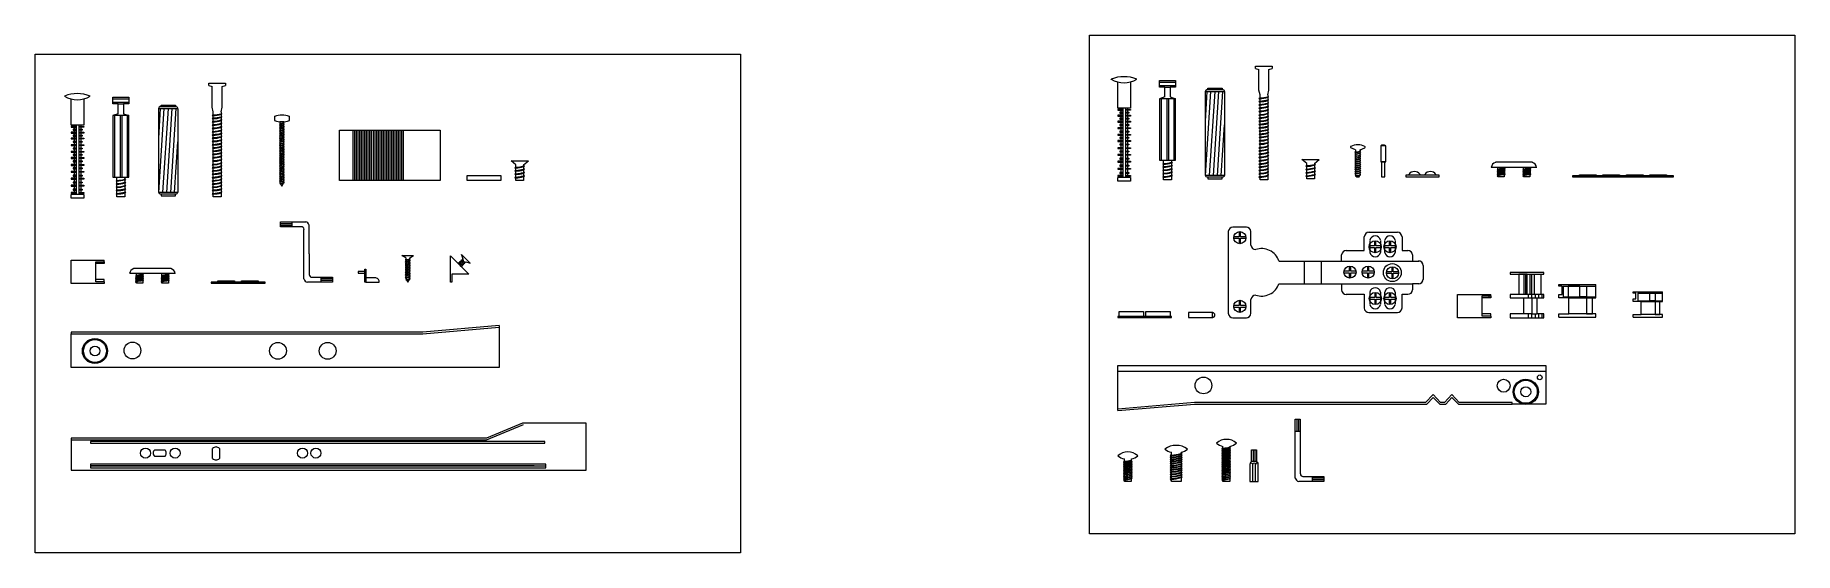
# Model space of a CAD drawing. Header units: inches. Extents: x 12 to 1060, y 12 to 320.
import ezdxf

# ---------------------------------------------------------------- set-up
doc = ezdxf.new("R2010")
doc.units = ezdxf.units.IN
doc.header["$MEASUREMENT"] = 0
doc.layers.add('dettagli', color=4, linetype='Continuous', lineweight=13)

msp = doc.modelspace()

# ---------------------------------------------------------------- linework, layer by layer
at = {"color": 7, "lineweight": 5}
for points in [[(639.9, 23.1), (639.9, 320.1), (1059.9, 320.1), (1059.9, 23.1)], [(11.9, 11.8), (11.9, 308.8), (431.9, 308.8), (431.9, 11.8)]]:
    msp.add_lwpolyline(points, close=True, dxfattribs=at)
at = {"layer": 'dettagli', "lineweight": 5}
for p, q in [((738.7, 300.2), (740.7, 299.7)), ((740.7, 287.3), (740.7, 299.7)), ((746.6, 299.7), (748.6, 300.2)), ((746.6, 287.3), (746.6, 299.7)), ((115.3, 290.1), (117.3, 289.6)), ((117.3, 277.2), (117.3, 289.6)), ((123.2, 289.6), (125.2, 290.1)), ((123.2, 277.2), (123.2, 289.6)), ((681.6, 292.2), (691, 292.2)), ((681.6, 290.2), (691, 290.2)), ((684.8, 283.3), (681.6, 282.3)), ((687.8, 283.3), (691, 282.3)), ((708.9, 236.6), (712.1, 286.6)), ((708.9, 268.7), (710, 286.6)), ((711.3, 236.6), (714.6, 286.6)), ((713.7, 236.6), (716.9, 286.6)), ((716, 236.6), (719.2, 286.6)), ((719.1, 287.6), (718.8, 287.6)), ((741.4, 284.5), (740.7, 287.3)), ((746, 284.5), (746.6, 287.3)), ((58.2, 282.2), (67.6, 282.2)), ((58.2, 280.2), (67.6, 280.2)), ((61.4, 273.2), (58.2, 272.2)), ((64.4, 273.2), (67.6, 272.2)), ((85.5, 226.5), (88.7, 276.5)), ((85.5, 258.6), (86.6, 276.5)), ((87.9, 226.5), (91.2, 276.5)), ((90.3, 226.5), (93.5, 276.5)), ((92.6, 226.5), (95.8, 276.5)), ((95.7, 277.5), (95.4, 277.5)), ((118, 274.4), (117.3, 277.2)), ((122.6, 274.4), (123.2, 277.2)), ((664.3, 276.7), (656.7, 276.7)), ((658.5, 276.7), (658.5, 275.9)), ((658.5, 275.4), (658.5, 274.2)), ((658.5, 273.7), (658.5, 272.4)), ((685.9, 282.3), (685.9, 245.6)), ((686.9, 282.3), (686.9, 245.6)), ((40.9, 266.6), (33.3, 266.6)), ((35.1, 266.6), (35.1, 265.8)), ((35.1, 265.3), (35.1, 264.1)), ((35.1, 263.6), (35.1, 262.3)), ((62.5, 272.2), (62.5, 235.5)), ((63.5, 272.2), (63.5, 235.5)), ((154.5, 271.8), (154.5, 269.3)), ((163.2, 271.8), (163.2, 269.3)), ((201.1, 263.6), (201.1, 233.6)), ((202.1, 263.6), (202.1, 233.6)), ((203.1, 263.6), (203.1, 233.6)), ((204.1, 263.6), (204.1, 233.6)), ((205.1, 263.6), (205.1, 233.6)), ((206.1, 263.6), (206.1, 233.6)), ((207.1, 263.6), (207.1, 233.6)), ((208.1, 263.6), (208.1, 233.6)), ((209.1, 263.6), (209.1, 233.6)), ((210.1, 263.6), (210.1, 233.6)), ((211.1, 263.6), (211.1, 233.6)), ((212.1, 263.6), (212.1, 233.6)), ((213.1, 263.6), (213.1, 233.6)), ((214.1, 263.6), (214.1, 233.6)), ((215.1, 263.6), (215.1, 233.6)), ((216.1, 263.6), (216.1, 233.6)), ((217.1, 263.6), (217.1, 233.6)), ((218.1, 263.6), (218.1, 233.6)), ((219.1, 263.6), (219.1, 233.6)), ((220.1, 263.6), (220.1, 233.6)), ((221.1, 263.6), (221.1, 233.6)), ((222.1, 263.6), (222.1, 233.6)), ((223.1, 263.6), (223.1, 233.6)), ((224.1, 263.6), (224.1, 233.6)), ((225.1, 263.6), (225.1, 233.6)), ((226.1, 263.6), (226.1, 233.6)), ((227.1, 263.6), (227.1, 233.6)), ((228.1, 263.6), (228.1, 233.6)), ((229.1, 263.6), (229.1, 233.6)), ((230.1, 263.6), (230.1, 233.6)), ((231.1, 263.6), (231.1, 233.6)), ((658.5, 271.9), (658.5, 270.6)), ((658.5, 270.1), (658.5, 268.9)), ((658.5, 268.4), (658.5, 266.9)), ((658.5, 266.4), (658.5, 265)), ((658.5, 264.5), (658.5, 263)), ((658.5, 262.4), (658.5, 261)), ((718.3, 236.6), (720.3, 266.7)), ((35.1, 261.8), (35.1, 260.5)), ((35.1, 260), (35.1, 258.8)), ((35.1, 258.3), (35.1, 256.8)), ((35.1, 256.3), (35.1, 254.9)), ((35.1, 254.4), (35.1, 252.9)), ((35.1, 252.4), (35.1, 250.9)), ((94.9, 226.5), (96.9, 256.6)), ((658.5, 260.5), (658.5, 259.2)), ((658.5, 258.7), (658.5, 257.3)), ((658.5, 256.7), (658.5, 255.3)), ((658.5, 254.8), (658.5, 253.1)), ((658.5, 252.6), (658.5, 251.1)), ((798.2, 251.8), (795.5, 253.1)), ((801, 251.8), (803.8, 253.1)), ((35.1, 250.4), (35.1, 249.1)), ((35.1, 248.6), (35.1, 247.2)), ((35.1, 246.7), (35.1, 245.2)), ((35.1, 244.7), (35.1, 243)), ((35.1, 242.5), (35.1, 241.1)), ((298.1, 242.8), (295.3, 245.2)), ((295.3, 245.2), (305.7, 245.2)), ((302.8, 242.8), (305.7, 245.2)), ((658.5, 250.6), (658.5, 249.1)), ((658.5, 248.6), (658.5, 246.8)), ((658.5, 246.3), (658.5, 245)), ((658.5, 244.5), (658.5, 242.6)), ((658.5, 242.1), (658.5, 240.8)), ((769.2, 243.7), (766.3, 246)), ((766.3, 246), (776.7, 246)), ((773.8, 243.7), (776.7, 246)), ((906.2, 241.4), (879.1, 241.4)), ((35.1, 240.6), (35.1, 239)), ((35.1, 238.5), (35.1, 236.7)), ((35.1, 236.2), (35.1, 234.9)), ((35.1, 234.4), (35.1, 232.6)), ((35.1, 232.1), (35.1, 230.7)), ((157.7, 232.3), (158.8, 230.2)), ((158.8, 230.2), (160, 232.3)), ((664.3, 235.4), (656.7, 235.4)), ((658.5, 240.3), (658.5, 238.4)), ((658.5, 237.8), (658.5, 236.5)), ((658.5, 236), (658.5, 235.4)), ((719.1, 235.6), (718.8, 235.6)), ((798.2, 236.9), (798.9, 235.8)), ((798.9, 235.8), (800.4, 235.8)), ((800.4, 235.8), (801, 236.9)), ((830.1, 237.2), (830.1, 237.2)), ((830.1, 237.2), (830.1, 237.2)), ((830.1, 237.2), (830.1, 236.8)), ((836.7, 237.2), (836.7, 236.8)), ((839.6, 237.2), (839.6, 236.8)), ((846.2, 237.2), (846.2, 236.8)), ((886.9, 235.8), (883.1, 235.8)), ((902.2, 235.8), (898.4, 235.8)), ((40.9, 225.3), (33.3, 225.3)), ((35.1, 230.2), (35.1, 228.3)), ((35.1, 227.8), (35.1, 226.4)), ((35.1, 225.9), (35.1, 225.3)), ((95.7, 225.5), (95.4, 225.5)), ((158, 208), (165, 208)), ((158, 207), (165, 207)), ((232.7, 187.4), (230.3, 188.8)), ((230.3, 188.8), (237.3, 188.8)), ((235, 187.4), (237.3, 188.8)), ((271, 184.3), (265.9, 189.5)), ((266.8, 186.9), (265.9, 189.5)), ((271, 184.3), (265.9, 189.5)), ((806.8, 197.9), (806.8, 190.6)), ((813.1, 197.9), (813.1, 190.6)), ((815.6, 197.9), (815.6, 190.6)), ((821.9, 197.9), (821.9, 190.6)), ((33.3, 186.1), (53, 186.1)), ((33.3, 172.2), (33.3, 186.1)), ((268.4, 185.2), (271, 184.3)), ((752.7, 185.6), (832.3, 185.6)), ((768, 172.1), (768, 185.6)), ((778.1, 172.1), (778.1, 185.6)), ((53, 172.2), (33.3, 172.2)), ((53, 173.2), (53, 172.2)), ((95.3, 178.1), (68.2, 178.1)), ((76, 172.5), (72.2, 172.5)), ((91.3, 172.5), (87.4, 172.5)), ((189, 175), (182, 175)), ((189, 174), (182, 174)), ((232.7, 175), (233.8, 173)), ((233.8, 173), (235, 175)), ((752.7, 172.1), (832.3, 172.1)), ((921.9, 170.7), (941.4, 170.7)), ((806.8, 167.1), (806.8, 159.8)), ((813.1, 167.1), (813.1, 159.8)), ((815.6, 167.1), (815.6, 159.8)), ((821.9, 167.1), (821.9, 159.8)), ((859.1, 165.7), (878.8, 165.7)), ((859.1, 151.8), (859.1, 165.7)), ((901.4, 163.7), (901.4, 165.7)), ((903.4, 163.7), (903.4, 165.7)), ((903.4, 163.7), (906.4, 163.7)), ((905.4, 163.7), (905.4, 165.7)), ((907.4, 163.7), (907.4, 165.7)), ((909.4, 163.7), (909.4, 165.7)), ((966.5, 166.5), (981.2, 166.5)), ((698.8, 152), (713.2, 152)), ((713.2, 152), (713.2, 154.9)), ((878.8, 151.8), (859.1, 151.8)), ((878.8, 152.8), (878.8, 151.8)), ((901.4, 152.1), (901.4, 154.1)), ((903.4, 152.1), (903.4, 154.1)), ((903.4, 154.1), (906.4, 154.1)), ((905.4, 152.1), (905.4, 154.1)), ((907.4, 152.1), (907.4, 154.1)), ((909.4, 152.1), (909.4, 154.1)), ((33.3, 122.1), (33.3, 142.3)), ((656.7, 119.9), (911.7, 119.9)), ((340.1, 61.1), (340.1, 89.1)), ((763.4, 91.3), (763.4, 84.3)), ((764.4, 91.3), (764.4, 84.3)), ((737.1, 54.3), (737.1, 64.6)), ((737.4, 73.1), (737.4, 66.1)), ((738.4, 73.1), (738.4, 66.1)), ((738.8, 54.3), (738.8, 64.6)), ((779.4, 56.3), (772.4, 56.3)), ((779.4, 55.3), (772.4, 55.3))]:
    msp.add_line(p, q, dxfattribs=at)
for points in [[(652.8, 293.8), (652.8, 293.9)], [(738.7, 300.2), (738.7, 300.2), (738.7, 301.7), (748.6, 301.7), (748.6, 300.2), (748.6, 300.2)], [(29.4, 283.7), (29.4, 283.8)], [(61.4, 279.2), (58.2, 279.2), (58.2, 283.2), (67.6, 283.2), (67.6, 279.2), (64.4, 279.2)], [(115.3, 290.1), (115.3, 290.1), (115.3, 291.6), (125.2, 291.6), (125.2, 290.1), (125.2, 290.1)], [(656.7, 276.7), (656.7, 292.2), (656.7, 292.2)], [(664.3, 292.2), (664.3, 276.7)], [(684.8, 289.2), (681.6, 289.2), (681.6, 293.2), (691, 293.2), (691, 289.2), (687.8, 289.2)], [(684.8, 283.3), (684.8, 289.2), (687.8, 289.2), (687.8, 283.3)], [(714.6, 286.6), (720.3, 286.6), (720.3, 236.6), (708.9, 236.6), (708.9, 286.6), (714.6, 286.6)], [(710.3, 287.6), (710.3, 288.6), (718.8, 288.6), (718.8, 287.6), (709.8, 287.6)], [(746, 284.5), (746, 233.9), (741.4, 233.9), (741.4, 284.5)], [(33.3, 266.6), (33.3, 282.1), (33.3, 282.1)], [(40.9, 282.2), (40.9, 266.6)], [(61.4, 273.2), (61.4, 279.2), (64.4, 279.2), (64.4, 273.2)], [(91.2, 276.5), (96.9, 276.5), (96.9, 226.5), (85.5, 226.5), (85.5, 276.5), (91.2, 276.5)], [(86.9, 277.5), (86.9, 278.5), (95.4, 278.5), (95.4, 277.5), (86.4, 277.5)], [(122.6, 274.4), (122.6, 223.9), (118, 223.9), (118, 274.4)], [(659.8, 275.9), (656.7, 275.9), (656.7, 275.4), (659.8, 275.4)], [(659.8, 274.2), (657.9, 274.2), (657.9, 273.7), (659.8, 273.7)], [(659.8, 276.7), (659.8, 235.4)], [(661.2, 276.7), (661.2, 235.4)], [(661.2, 275.9), (664.3, 275.9), (664.3, 275.4), (661.2, 275.4)], [(661.2, 274.2), (663.2, 274.2), (663.2, 273.7), (661.2, 273.7)], [(662.5, 276.7), (662.5, 275.9)], [(662.5, 275.4), (662.5, 274.2)], [(662.5, 273.7), (662.5, 272.4)], [(681.6, 245.6), (691, 245.6), (691, 282.3), (681.6, 282.3), (681.6, 245.6)], [(682.6, 282.3), (682.6, 245.6)], [(690, 282.3), (690, 245.6)], [(36.4, 265.8), (33.3, 265.8), (33.3, 265.3), (36.4, 265.3)], [(36.4, 262.3), (33.3, 262.3), (33.3, 261.8), (36.4, 261.8)], [(36.4, 264.1), (34.5, 264.1), (34.5, 263.6), (36.4, 263.6)], [(36.4, 266.6), (36.4, 225.3)], [(37.8, 266.6), (37.8, 225.3)], [(37.8, 265.8), (40.9, 265.8), (40.9, 265.3), (37.8, 265.3)], [(37.8, 264.1), (39.8, 264.1), (39.8, 263.6), (37.8, 263.6)], [(37.8, 262.3), (40.9, 262.3), (40.9, 261.8), (37.8, 261.8)], [(39.1, 266.6), (39.1, 265.8)], [(39.1, 265.3), (39.1, 264.1)], [(39.1, 263.6), (39.1, 262.3)], [(58.2, 235.5), (67.6, 235.5), (67.6, 272.2), (58.2, 272.2), (58.2, 235.5)], [(59.2, 272.2), (59.2, 235.5)], [(66.6, 272.2), (66.6, 235.5)], [(157.7, 268.6), (157.7, 232.3)], [(160, 232.3), (160, 268.6), (157.7, 268.6)], [(193.1, 263.6), (253.1, 263.6), (253.1, 233.6), (193.1, 233.6), (193.1, 263.6)], [(659.8, 272.4), (656.7, 272.4), (656.7, 271.9), (659.8, 271.9)], [(659.8, 268.9), (656.7, 268.9), (656.7, 268.4), (659.8, 268.4)], [(659.8, 265), (656.7, 265), (656.7, 264.5), (659.8, 264.5)], [(659.8, 270.6), (657.9, 270.6), (657.9, 270.1), (659.8, 270.1)], [(659.8, 266.9), (657.9, 266.9), (657.9, 266.4), (659.8, 266.4)], [(659.8, 263), (657.9, 263), (657.9, 262.4), (659.8, 262.4)], [(661.2, 272.4), (664.3, 272.4), (664.3, 271.9), (661.2, 271.9)], [(661.2, 270.6), (663.2, 270.6), (663.2, 270.1), (661.2, 270.1)], [(661.2, 268.9), (664.3, 268.9), (664.3, 268.4), (661.2, 268.4)], [(661.2, 266.9), (663.2, 266.9), (663.2, 266.4), (661.2, 266.4)], [(661.2, 265), (664.3, 265), (664.3, 264.5), (661.2, 264.5)], [(661.2, 263), (663.2, 263), (663.2, 262.4), (661.2, 262.4)], [(662.5, 271.9), (662.5, 270.6)], [(662.5, 270.1), (662.5, 268.9)], [(662.5, 268.4), (662.5, 266.9)], [(662.5, 266.4), (662.5, 265)], [(662.5, 264.5), (662.5, 263)], [(662.5, 262.4), (662.5, 261)], [(36.4, 258.8), (33.3, 258.8), (33.3, 258.3), (36.4, 258.3)], [(36.4, 254.9), (33.3, 254.9), (33.3, 254.4), (36.4, 254.4)], [(36.4, 260.5), (34.5, 260.5), (34.5, 260), (36.4, 260)], [(36.4, 256.8), (34.5, 256.8), (34.5, 256.3), (36.4, 256.3)], [(36.4, 252.9), (34.5, 252.9), (34.5, 252.4), (36.4, 252.4)], [(37.8, 260.5), (39.8, 260.5), (39.8, 260), (37.8, 260)], [(37.8, 258.8), (40.9, 258.8), (40.9, 258.3), (37.8, 258.3)], [(37.8, 256.8), (39.8, 256.8), (39.8, 256.3), (37.8, 256.3)], [(37.8, 254.9), (40.9, 254.9), (40.9, 254.4), (37.8, 254.4)], [(37.8, 252.9), (39.8, 252.9), (39.8, 252.4), (37.8, 252.4)], [(39.1, 261.8), (39.1, 260.5)], [(39.1, 260), (39.1, 258.8)], [(39.1, 258.3), (39.1, 256.8)], [(39.1, 256.3), (39.1, 254.9)], [(39.1, 254.4), (39.1, 252.9)], [(39.1, 252.4), (39.1, 250.9)], [(659.8, 261), (656.7, 261), (656.7, 260.5), (659.8, 260.5)], [(659.8, 257.3), (656.7, 257.3), (656.7, 256.7), (659.8, 256.7)], [(659.8, 253.1), (656.7, 253.1), (656.7, 252.6), (659.8, 252.6)], [(659.8, 259.2), (657.9, 259.2), (657.9, 258.7), (659.8, 258.7)], [(659.8, 255.3), (657.9, 255.3), (657.9, 254.8), (659.8, 254.8)], [(661.2, 261), (664.3, 261), (664.3, 260.5), (661.2, 260.5)], [(661.2, 259.2), (663.2, 259.2), (663.2, 258.7), (661.2, 258.7)], [(661.2, 257.3), (664.3, 257.3), (664.3, 256.7), (661.2, 256.7)], [(661.2, 255.3), (663.2, 255.3), (663.2, 254.8), (661.2, 254.8)], [(661.2, 253.1), (664.3, 253.1), (664.3, 252.6), (661.2, 252.6)], [(662.5, 260.5), (662.5, 259.2)], [(662.5, 258.7), (662.5, 257.3)], [(662.5, 256.7), (662.5, 255.3)], [(662.5, 254.8), (662.5, 253.1)], [(662.5, 252.6), (662.5, 251.1)], [(798.2, 251.8), (798.2, 236.9)], [(801, 236.9), (801, 251.8), (801, 251.8)], [(813.3, 244.7), (816.3, 244.7), (816.3, 254.2), (813.3, 254.2), (813.3, 244.7)], [(36.4, 250.9), (33.3, 250.9), (33.3, 250.4), (36.4, 250.4)], [(36.4, 247.2), (33.3, 247.2), (33.3, 246.7), (36.4, 246.7)], [(36.4, 243), (33.3, 243), (33.3, 242.5), (36.4, 242.5)], [(36.4, 249.1), (34.5, 249.1), (34.5, 248.6), (36.4, 248.6)], [(36.4, 245.2), (34.5, 245.2), (34.5, 244.7), (36.4, 244.7)], [(36.4, 241.1), (34.5, 241.1), (34.5, 240.6), (36.4, 240.6)], [(37.8, 250.9), (40.9, 250.9), (40.9, 250.4), (37.8, 250.4)], [(37.8, 249.1), (39.8, 249.1), (39.8, 248.6), (37.8, 248.6)], [(37.8, 247.2), (40.9, 247.2), (40.9, 246.7), (37.8, 246.7)], [(37.8, 245.2), (39.8, 245.2), (39.8, 244.7), (37.8, 244.7)], [(37.8, 243), (40.9, 243), (40.9, 242.5), (37.8, 242.5)], [(37.8, 241.1), (39.8, 241.1), (39.8, 240.6), (37.8, 240.6)], [(39.1, 250.4), (39.1, 249.1)], [(39.1, 248.6), (39.1, 247.2)], [(39.1, 246.7), (39.1, 245.2)], [(39.1, 244.7), (39.1, 243)], [(39.1, 242.5), (39.1, 241.1)], [(302.8, 242.8), (302.8, 233.6), (298.1, 233.6), (298.1, 242.8)], [(659.8, 249.1), (656.7, 249.1), (656.7, 248.6), (659.8, 248.6)], [(659.8, 245), (656.7, 245), (656.7, 244.5), (659.8, 244.5)], [(659.8, 251.1), (657.9, 251.1), (657.9, 250.6), (659.8, 250.6)], [(659.8, 246.8), (657.9, 246.8), (657.9, 246.3), (659.8, 246.3)], [(659.8, 242.6), (657.9, 242.6), (657.9, 242.1), (659.8, 242.1)], [(661.2, 251.1), (663.2, 251.1), (663.2, 250.6), (661.2, 250.6)], [(661.2, 249.1), (664.3, 249.1), (664.3, 248.6), (661.2, 248.6)], [(661.2, 246.8), (663.2, 246.8), (663.2, 246.3), (661.2, 246.3)], [(661.2, 245), (664.3, 245), (664.3, 244.5), (661.2, 244.5)], [(661.2, 242.6), (663.2, 242.6), (663.2, 242.1), (661.2, 242.1)], [(662.5, 250.6), (662.5, 249.1)], [(662.5, 248.6), (662.5, 246.8)], [(662.5, 246.3), (662.5, 245)], [(662.5, 244.5), (662.5, 242.6)], [(662.5, 242.1), (662.5, 240.8)], [(688.6, 245.6), (688.6, 233.9), (684, 233.9), (684, 245.6)], [(773.8, 243.7), (773.8, 234.5), (769.2, 234.5), (769.2, 243.7)], [(813.8, 235.8), (815.8, 235.8), (815.8, 244.7), (813.8, 244.7), (813.8, 235.8)], [(903.6, 244.4), (903.6, 244.4), (881.6, 244.4), (881.6, 244.4)], [(883.1, 235.8), (883.1, 241.4), (886.9, 241.4), (886.9, 235.8)], [(898.4, 235.8), (898.4, 241.4), (902.2, 241.4), (902.2, 235.8)], [(36.4, 239), (33.3, 239), (33.3, 238.5), (36.4, 238.5)], [(36.4, 234.9), (33.3, 234.9), (33.3, 234.4), (36.4, 234.4)], [(36.4, 230.7), (33.3, 230.7), (33.3, 230.2), (36.4, 230.2)], [(36.4, 236.7), (34.5, 236.7), (34.5, 236.2), (36.4, 236.2)], [(36.4, 232.6), (34.5, 232.6), (34.5, 232.1), (36.4, 232.1)], [(37.8, 239), (40.9, 239), (40.9, 238.5), (37.8, 238.5)], [(37.8, 236.7), (39.8, 236.7), (39.8, 236.2), (37.8, 236.2)], [(37.8, 234.9), (40.9, 234.9), (40.9, 234.4), (37.8, 234.4)], [(37.8, 232.6), (39.8, 232.6), (39.8, 232.1), (37.8, 232.1)], [(37.8, 230.7), (40.9, 230.7), (40.9, 230.2), (37.8, 230.2)], [(39.1, 240.6), (39.1, 239)], [(39.1, 238.5), (39.1, 236.7)], [(39.1, 236.2), (39.1, 234.9)], [(39.1, 234.4), (39.1, 232.6)], [(39.1, 232.1), (39.1, 230.7)], [(65.2, 235.5), (65.2, 223.9), (60.6, 223.9), (60.6, 235.5)], [(269.2, 233.6), (269.2, 236.6), (289.2, 236.6), (289.2, 233.6), (269.2, 233.6)], [(659.8, 240.8), (656.7, 240.8), (656.7, 240.3), (659.8, 240.3)], [(659.8, 236.5), (656.7, 236.5), (656.7, 236), (659.8, 236)], [(664.3, 235.4), (664.3, 233.1), (656.7, 233.1), (656.7, 235.4)], [(659.8, 238.4), (657.9, 238.4), (657.9, 237.8), (659.8, 237.8)], [(661.2, 240.8), (664.3, 240.8), (664.3, 240.3), (661.2, 240.3)], [(661.2, 238.4), (663.2, 238.4), (663.2, 237.8), (661.2, 237.8)], [(661.2, 236.5), (664.3, 236.5), (664.3, 236), (661.2, 236)], [(662.5, 240.3), (662.5, 238.4)], [(662.5, 237.8), (662.5, 236.5)], [(662.5, 236), (662.5, 235.4)], [(710.3, 235.6), (710.3, 234.6), (718.8, 234.6), (718.8, 235.6), (709.8, 235.6)], [(828.2, 235.8), (848.2, 235.8), (848.2, 236.8), (828.2, 236.8), (828.2, 235.8)], [(927.6, 235.8), (987.6, 235.8), (987.6, 236.3), (927.6, 236.3), (927.6, 235.8)], [(931.6, 236.3), (931.6, 237), (941.6, 237), (941.6, 236.3)], [(945.6, 236.3), (945.6, 237), (955.6, 237), (955.6, 236.3)], [(959.6, 236.3), (959.6, 237), (969.6, 237), (969.6, 236.3)], [(973.6, 236.3), (973.6, 237), (983.6, 237), (983.6, 236.3)], [(36.4, 226.4), (33.3, 226.4), (33.3, 225.9), (36.4, 225.9)], [(40.9, 225.3), (40.9, 223), (33.3, 223), (33.3, 225.3)], [(36.4, 228.3), (34.5, 228.3), (34.5, 227.8), (36.4, 227.8)], [(37.8, 228.3), (39.8, 228.3), (39.8, 227.8), (37.8, 227.8)], [(37.8, 226.4), (40.9, 226.4), (40.9, 225.9), (37.8, 225.9)], [(39.1, 230.2), (39.1, 228.3)], [(39.1, 227.8), (39.1, 226.4)], [(39.1, 225.9), (39.1, 225.3)], [(86.9, 225.5), (86.9, 224.5), (95.4, 224.5), (95.4, 225.5), (86.4, 225.5)], [(165, 206), (158, 206), (158, 209), (165, 209)], [(165, 209), (173, 209)], [(170.5, 206), (165, 206), (165, 209)], [(172, 189.9), (172, 204.4)], [(175, 189.9), (175, 207)], [(722.5, 203.1), (722.5, 154.5)], [(733.3, 205.8), (725.2, 205.8)], [(728.9, 203.1), (728.9, 200.1), (725.8, 200.1)], [(725.8, 199.2), (728.9, 199.2), (728.9, 196)], [(732.9, 200.1), (729.8, 200.1), (729.8, 203.1)], [(729.8, 196), (729.8, 199.2), (733, 199.2)], [(736, 195.1), (736, 203.1)], [(792.6, 191.9), (803.5, 191.9), (803.5, 200)], [(806.1, 202.7), (823.3, 202.7)], [(826, 200.1), (826, 191.9), (829.6, 191.9)], [(172, 175), (172, 189.9)], [(175, 189.9), (175, 177.6)], [(259.3, 173), (259.3, 188.7), (270.1, 177.7), (260.1, 177.7), (260.1, 173), (259.3, 173)], [(790, 185.6), (790, 189.2)], [(809.5, 197.7), (809.5, 194.6), (806.4, 194.6)], [(806.4, 193.7), (809.5, 193.7), (809.5, 190.5)], [(813.5, 194.6), (810.4, 194.6), (810.4, 197.7)], [(810.4, 190.5), (810.4, 193.7), (813.6, 193.7)], [(815.2, 193.7), (818.4, 193.7), (818.4, 190.5)], [(818.4, 197.7), (818.4, 194.6), (815.3, 194.6)], [(822.4, 194.6), (819.3, 194.6), (819.3, 197.7)], [(819.3, 190.5), (819.3, 193.7), (822.4, 193.7)], [(832.3, 189.3), (832.3, 185.6), (835.9, 185.6)], [(53, 173.2), (48, 173.2), (48, 185.2), (53, 185.2), (53, 186.1)], [(51.8, 185.2), (51.8, 184.1), (48, 184.1)], [(53, 185.2), (53, 184.1), (51.8, 184.1)], [(92.7, 181.1), (92.7, 181.1), (70.7, 181.1), (70.7, 181.1)], [(208.3, 179.3), (204.3, 179.3), (204.3, 178.3), (208.3, 178.3)], [(208.3, 173), (208.3, 180.8), (208.8, 180.8), (208.8, 173), (208.3, 173)], [(232.7, 187.4), (232.7, 175)], [(235, 175), (235, 187.4), (235, 187.4)], [(263.9, 184), (266.8, 186.9), (266.8, 186.9)], [(268.4, 185.2), (265.5, 182.4)], [(794.6, 182.6), (794.6, 179.5), (791.5, 179.5)], [(791.5, 178.6), (794.6, 178.6), (794.6, 175.4)], [(798.6, 179.5), (795.5, 179.5), (795.5, 182.6)], [(795.5, 175.4), (795.5, 178.6), (798.6, 178.6)], [(805.4, 182.6), (805.4, 179.5), (802.3, 179.5)], [(802.3, 178.6), (805.4, 178.6), (805.4, 175.4)], [(809.4, 179.5), (806.3, 179.5), (806.3, 182.6)], [(806.3, 175.4), (806.3, 178.6), (809.4, 178.6)], [(819.9, 182.2), (819.9, 179.2), (816.7, 179.2)], [(816.7, 178.3), (819.9, 178.3), (819.9, 175.1)], [(823.9, 179.2), (820.8, 179.2), (820.8, 182.2)], [(820.8, 175.1), (820.8, 178.3), (823.9, 178.3)], [(838.6, 182.9), (838.6, 174.6)], [(890.4, 177.7), (910.4, 177.7), (910.4, 178.7), (890.4, 178.7), (890.4, 177.7)], [(53, 173.2), (53, 174.5), (48, 174.5)], [(72.2, 172.5), (72.2, 178.1), (76, 178.1), (76, 172.5)], [(87.4, 172.5), (87.4, 178.1), (91.3, 178.1), (91.3, 172.5)], [(116.7, 172.5), (148.8, 172.5), (148.8, 173), (116.7, 173), (116.7, 172.5)], [(120.7, 173), (120.7, 173.7), (130.7, 173.7), (130.7, 173)], [(134.7, 173), (134.7, 173.7), (144.7, 173.7), (144.7, 173)], [(182, 173), (174.1, 173)], [(176.6, 176), (182, 176), (182, 173)], [(182, 176), (189, 176), (189, 173), (182, 173)], [(215, 175.5), (208.8, 175.5)], [(208.8, 173), (216.8, 173), (216.8, 173.4)], [(790, 172.1), (790, 168.5)], [(835.9, 172.1), (832.3, 172.1), (832.3, 168.5)], [(898.6, 177.7), (895.6, 177.7), (895.6, 165.7)], [(899.6, 177.7), (898.6, 177.7), (898.6, 165.7)], [(900.6, 177.7), (899.6, 177.7), (899.6, 165.7)], [(900.6, 165.7), (900.6, 177.7), (902.1, 177.7), (902.1, 165.7)], [(902.1, 177.7), (903.1, 177.7), (903.1, 165.7)], [(903.1, 177.7), (904.6, 177.7), (904.6, 165.7)], [(904.6, 177.7), (908.6, 177.7), (908.6, 165.7)], [(919.4, 152.1), (919.4, 154.1), (925.4, 154.1), (925.4, 163.7), (919.4, 163.7), (919.4, 165.7), (921.4, 165.7), (921.4, 170.7), (919.4, 170.7), (919.4, 171.7), (941.4, 171.7)], [(919.4, 152.1), (941.4, 152.1), (941.4, 154.1), (939.4, 154.1), (939.4, 163.7), (941.4, 163.7), (941.4, 171.7)], [(921.9, 170.7), (921.9, 164.2), (941.4, 164.2)], [(935.9, 170.7), (935.9, 164.2), (931.9, 164.2), (931.9, 170.7), (924.9, 170.7), (924.9, 164.2)], [(728.9, 162.2), (728.9, 159.1), (725.8, 159.1)], [(725.8, 158.2), (728.9, 158.2), (728.9, 155)], [(732.9, 159.1), (729.8, 159.1), (729.8, 162.2)], [(729.8, 155), (729.8, 158.2), (733, 158.2)], [(736, 154.5), (736, 162.6)], [(792.8, 165.8), (803.5, 165.8), (803.5, 157.7)], [(809.7, 166.9), (809.7, 163.8), (806.5, 163.8)], [(806.5, 162.9), (809.7, 162.9), (809.7, 159.7)], [(813.7, 163.8), (810.6, 163.8), (810.6, 166.9)], [(810.6, 159.7), (810.6, 162.9), (813.7, 162.9)], [(815.2, 162.9), (818.4, 162.9), (818.4, 159.7)], [(818.4, 166.9), (818.4, 163.8), (815.3, 163.8)], [(822.4, 163.8), (819.3, 163.8), (819.3, 166.9)], [(819.3, 159.7), (819.3, 162.9), (822.4, 162.9)], [(826, 157.7), (826, 165.8), (829.3, 165.8)], [(878.8, 152.8), (873.8, 152.8), (873.8, 164.8), (878.8, 164.8), (878.8, 165.7)], [(877.6, 164.8), (877.6, 163.7), (873.8, 163.7)], [(878.8, 164.8), (878.8, 163.7), (877.6, 163.7)], [(890.4, 154.1), (890.4, 151.8), (910.4, 151.8), (910.4, 154.1), (906.4, 154.1), (906.4, 163.7), (910.4, 163.7), (910.4, 165.7), (890.4, 165.7), (890.4, 163.7), (898.4, 163.7), (898.4, 154.1), (890.4, 154.1)], [(898.4, 163.7), (903.4, 163.7), (903.4, 154.1), (898.4, 154.1)], [(925.4, 163.7), (939.4, 163.7)], [(935.9, 163.7), (935.9, 154.1), (939.4, 154.1), (925.4, 154.1)], [(963.6, 152.1), (963.6, 153.7), (968.4, 153.7), (968.4, 161.4), (963.6, 161.4), (963.6, 163), (965.2, 163), (965.2, 166.5), (963.6, 166.5), (963.6, 167.3), (981.2, 167.3)], [(963.6, 152.1), (981.2, 152.1), (981.2, 153.7), (979.6, 153.7), (979.6, 161.4), (981.2, 161.4), (981.2, 167.3)], [(966.5, 166.5), (966.5, 161.8), (981.2, 161.8)], [(968.4, 161.4), (979.6, 161.4)], [(976.8, 161.4), (976.8, 153.7), (979.6, 153.7), (968.4, 153.7)], [(976.8, 166.5), (976.8, 161.8), (973.6, 161.8), (973.6, 166.5), (973.6, 166.5), (973.6, 166.5)], [(288.3, 147.1), (288.3, 122.1), (33.3, 122.1)], [(288.3, 147.1), (242.7, 143.3), (33.3, 143.3), (33.3, 142.3)], [(656.7, 152), (688.7, 152), (688.7, 152.5), (656.7, 152.5), (656.7, 152)], [(657.6, 152.5), (657.6, 155.5), (672.1, 155.5), (672.1, 152.5)], [(673.4, 152.5), (673.4, 155.5), (687.9, 155.5), (687.9, 152.5)], [(713.2, 154.9), (698.8, 154.9), (698.8, 152)], [(725.2, 151.8), (733.3, 151.8)], [(806.2, 155), (823.3, 155)], [(878.8, 152.8), (878.8, 154.1), (873.8, 154.1)], [(33.3, 142.3), (242.7, 142.3), (288.3, 146.2)], [(656.7, 96.5), (656.7, 123.4), (911.7, 123.4)], [(911.7, 123.4), (911.7, 100.3), (891.5, 100.3)], [(860.1, 101.3), (855.6, 106), (851.2, 101.3), (848.9, 101.3), (844.5, 106), (840, 101.3)], [(840, 101.3), (702.4, 101.3), (656.7, 97.4)], [(656.7, 96.5), (702.4, 100.3), (840.8, 100.3)], [(840.8, 100.3), (844.5, 104.3), (848.5, 100.3)], [(848.5, 100.3), (852, 100.3)], [(851.2, 101.3), (848.9, 101.3)], [(852, 100.3), (855.6, 104.3), (859.6, 100.3)], [(859.6, 100.3), (891.5, 100.3), (891.5, 101.3)], [(891.5, 101.3), (860.1, 101.3)], [(340.1, 89.1), (302.1, 89.1), (280.7, 80), (33.3, 80), (33.3, 61.1)], [(33.3, 79), (280.7, 79), (302.7, 88.3)], [(762.4, 84.3), (762.4, 91.3), (765.4, 91.3), (765.4, 84.3)], [(762.4, 56.3), (762.4, 89.3)], [(762.4, 84.3), (765.4, 84.3), (765.4, 58.9)], [(315.5, 78), (44.8, 78), (44.8, 77), (315.5, 77), (315.5, 78)], [(117.6, 67.9), (117.6, 67.9), (117.6, 73.9)], [(121.6, 73.9), (121.6, 73.9), (121.6, 67.9)], [(723.4, 75.2), (723.4, 54.3), (719.3, 54.3), (719.3, 75.2)], [(316, 64.5), (44.8, 64.5), (44.8, 63.5), (316, 63.5), (316, 64.5)], [(309, 63.5), (44.8, 63.5), (44.8, 62.5), (316, 62.5), (316, 63.5)], [(83.1, 73.2), (83.1, 73.2), (89.1, 73.2)], [(89.1, 69.2), (89.1, 69.2), (83.1, 69.2)], [(664.7, 67.7), (664.7, 54.3), (660.6, 54.3), (660.6, 67.7)], [(694.4, 71.7), (694.4, 54.3), (688.6, 54.3), (688.6, 71.7)], [(735.4, 54.3), (740.4, 54.3), (740.4, 64.6)], [(735.4, 64.6), (735.4, 54.3)], [(736.4, 66.1), (736.4, 73.1), (739.4, 73.1), (739.4, 66.1)], [(739.4, 66.1), (736.4, 66.1)], [(33.3, 61.1), (340.1, 61.1)], [(772.4, 54.3), (764.5, 54.3)], [(767, 57.3), (772.4, 57.3), (772.4, 54.3)], [(772.4, 57.3), (779.4, 57.3), (779.4, 54.3), (772.4, 54.3)]]:
    msp.add_lwpolyline(points, dxfattribs=at)
for centre, radius in [((729.4, 199.5), 3.6), ((810, 194.1), 3.6), ((818.8, 194.1), 3.6), ((795, 179), 3.6), ((805.8, 179), 3.6), ((820.2, 178.7), 5.33), ((820.3, 178.6), 3.6), ((729.4, 158.6), 3.6), ((810.1, 163.3), 3.6), ((818.8, 163.3), 3.6), ((47.5, 132), 7.49), ((47.5, 132), 6.85), ((69.8, 132.3), 5), ((156.5, 132.1), 5), ((186.1, 132.1), 5), ((47.5, 132), 2.95), ((707.7, 111.5), 5), ((908, 116.3), 1.42), ((886.5, 111.3), 3.83), ((899.7, 107.7), 7.49), ((899.7, 107.7), 6.85), ((899.7, 107.7), 2.95), ((77.6, 71.2), 3), ((95.2, 71.2), 3), ((171.1, 71.2), 3), ((179.1, 71.2), 3)]:
    msp.add_circle(centre, radius, dxfattribs=at)
for centre, radius, start, end in [((660.3, 274.7), 20.7, 68.1154, 111.2992), ((660.4, 306.6), 14.8, 239.19, 300.81), ((36.9, 264.6), 20.7, 68.1154, 111.2992), ((37, 296.5), 14.8, 239.19, 300.81), ((710.1, 286.4), 1.3, 106.8875, 169.1381), ((719.2, 286.6), 1.07, 3.8548, 93.8548), ((741, 299), 16.3, 271.1868, 287.62), ((741.5, 296.9), 14.5, 269.6106, 288.1487), ((745.8, 282.8), 0.997, 39.7871, 79.0756), ((746, 283.7), 0.637, 266.5276, 327.6662), ((86.7, 276.3), 1.3, 106.8875, 169.1381), ((95.8, 276.5), 1.07, 3.8548, 93.8548), ((117.9, 272), 0.637, 86.5276, 147.6662), ((117.6, 288.9), 16.3, 271.1868, 287.62), ((118.1, 286.8), 14.5, 269.6106, 288.1487), ((122.4, 272.7), 0.997, 39.7871, 79.0756), ((122.6, 273.7), 0.637, 266.5276, 327.6662), ((158.9, 258.8), 13.7, 71.3462, 108.6538), ((741.3, 282), 0.637, 86.5276, 147.6662), ((741.5, 283), 0.997, 219.7871, 259.0756), ((741.3, 280.2), 0.637, 86.5276, 147.6662), ((741.5, 281.2), 0.997, 219.7871, 259.0756), ((741.3, 278.3), 0.637, 86.5276, 147.6662), ((741.5, 279.2), 0.997, 219.7871, 259.0756), ((741.3, 276.3), 0.637, 86.5276, 147.6662), ((741.5, 277.3), 0.997, 219.7871, 259.0756), ((741.3, 274.3), 0.637, 86.5276, 147.6662), ((741.5, 275.3), 0.997, 219.7871, 259.0756), ((741.3, 272.2), 0.637, 86.5276, 147.6662), ((741.5, 273.2), 0.997, 219.7871, 259.0756), ((741, 297.2), 16.3, 271.1868, 287.62), ((741.5, 295), 14.5, 269.6106, 288.1487), ((741, 295.2), 16.3, 271.1868, 287.62), ((741.5, 293.1), 14.5, 269.6106, 288.1487), ((741, 293.3), 16.3, 271.1868, 287.62), ((741.5, 291.1), 14.5, 269.6106, 288.1487), ((741, 291.3), 16.3, 271.1868, 287.62), ((741.5, 289.1), 14.5, 269.6106, 288.1487), ((741, 289.2), 16.3, 271.1868, 287.62), ((741.5, 287.1), 14.5, 269.6106, 288.1487), ((745.8, 280.9), 0.997, 39.7871, 79.0756), ((746, 281.9), 0.637, 266.5276, 327.6662), ((745.8, 279), 0.997, 39.7871, 79.0756), ((746, 280), 0.637, 266.5276, 327.6662), ((745.8, 277), 0.997, 39.7871, 79.0756), ((746, 278), 0.637, 266.5276, 327.6662), ((745.8, 275), 0.997, 39.7871, 79.0756), ((746, 276), 0.637, 266.5276, 327.6662), ((745.8, 273), 0.997, 39.7871, 79.0756), ((746, 273.9), 0.637, 266.5276, 327.6662), ((118.1, 272.9), 0.997, 219.7871, 259.0756), ((117.9, 270.1), 0.637, 86.5276, 147.6662), ((118.1, 271.1), 0.997, 219.7871, 259.0756), ((117.9, 268.2), 0.637, 86.5276, 147.6662), ((118.1, 269.2), 0.997, 219.7871, 259.0756), ((117.9, 266.2), 0.637, 86.5276, 147.6662), ((118.1, 267.2), 0.997, 219.7871, 259.0756), ((117.9, 264.2), 0.637, 86.5276, 147.6662), ((118.1, 265.2), 0.997, 219.7871, 259.0756), ((117.9, 262.2), 0.637, 86.5276, 147.6662), ((118.1, 263.2), 0.997, 219.7871, 259.0756), ((117.6, 287.1), 16.3, 271.1868, 287.62), ((118.1, 284.9), 14.5, 269.6106, 288.1487), ((117.6, 285.2), 16.3, 271.1868, 287.62), ((118.1, 283), 14.5, 269.6106, 288.1487), ((117.6, 283.2), 16.3, 271.1868, 287.62), ((118.1, 281), 14.5, 269.6106, 288.1487), ((117.6, 281.2), 16.3, 271.1868, 287.62), ((118.1, 279), 14.5, 269.6106, 288.1487), ((117.6, 279.1), 16.3, 271.1868, 287.62), ((118.1, 277), 14.5, 269.6106, 288.1487), ((122.4, 270.8), 0.997, 39.7871, 79.0756), ((122.6, 271.8), 0.637, 266.5276, 327.6662), ((122.4, 268.9), 0.997, 39.7871, 79.0756), ((122.6, 269.9), 0.637, 266.5276, 327.6662), ((122.4, 266.9), 0.997, 39.7871, 79.0756), ((122.6, 267.9), 0.637, 266.5276, 327.6662), ((122.4, 264.9), 0.997, 39.7871, 79.0756), ((122.6, 265.9), 0.637, 266.5276, 327.6662), ((122.4, 262.9), 0.997, 39.7871, 79.0756), ((122.6, 263.9), 0.637, 266.5276, 327.6662), ((122.4, 261), 0.997, 39.7871, 79.0756), ((158.9, 282.2), 13.7, 251.3462, 288.6538), ((157.7, 267.1), 0.319, 86.5276, 147.6662), ((157.8, 267.6), 0.499, 219.7871, 259.0756), ((157.7, 266.1), 0.319, 86.5276, 147.6662), ((157.8, 266.6), 0.499, 219.7871, 259.0756), ((157.7, 265.1), 0.319, 86.5276, 147.6662), ((157.8, 265.6), 0.499, 219.7871, 259.0756), ((157.7, 264.2), 0.319, 86.5276, 147.6662), ((157.8, 264.7), 0.499, 219.7871, 259.0756), ((157.7, 263.2), 0.319, 86.5276, 147.6662), ((157.8, 263.7), 0.499, 219.7871, 259.0756), ((157.7, 262.2), 0.319, 86.5276, 147.6662), ((157.8, 262.7), 0.499, 219.7871, 259.0756), ((157.5, 275.6), 8.17, 271.1868, 287.62), ((157.7, 274.5), 7.24, 269.6106, 288.1487), ((157.5, 274.6), 8.17, 271.1868, 287.62), ((157.7, 273.5), 7.24, 269.6106, 288.1487), ((157.5, 273.6), 8.17, 271.1868, 287.62), ((157.7, 272.5), 7.24, 269.6106, 288.1487), ((157.5, 272.7), 8.17, 271.1868, 287.62), ((157.7, 271.6), 7.24, 269.6106, 288.1487), ((157.5, 271.7), 8.17, 271.1868, 287.62), ((157.7, 270.6), 7.24, 269.6106, 288.1487), ((157.5, 270.7), 8.17, 271.1868, 287.62), ((157.7, 269.6), 7.24, 269.6106, 288.1487), ((159.9, 267.5), 0.499, 39.7871, 79.0756), ((160, 268), 0.319, 266.5276, 327.6662), ((159.9, 266.5), 0.499, 39.7871, 79.0756), ((160, 267), 0.319, 266.5276, 327.6662), ((159.9, 265.5), 0.499, 39.7871, 79.0756), ((160, 265.9), 0.319, 266.5276, 327.6662), ((159.9, 264.5), 0.499, 39.7871, 79.0756), ((160, 265), 0.319, 266.5276, 327.6662), ((159.9, 263.6), 0.499, 39.7871, 79.0756), ((160, 264.1), 0.319, 266.5276, 327.6662), ((159.9, 262.6), 0.499, 39.7871, 79.0756), ((160, 263.1), 0.319, 266.5276, 327.6662), ((159.9, 261.6), 0.499, 39.7871, 79.0756), ((741.3, 270.4), 0.637, 86.5276, 147.6662), ((741.5, 271.4), 0.997, 219.7871, 259.0756), ((741.3, 268.5), 0.637, 86.5276, 147.6662), ((741.5, 269.4), 0.997, 219.7871, 259.0756), ((741.3, 266.5), 0.637, 86.5276, 147.6662), ((741.5, 267.5), 0.997, 219.7871, 259.0756), ((741.3, 264.5), 0.637, 86.5276, 147.6662), ((741.5, 265.5), 0.997, 219.7871, 259.0756), ((741.4, 262.6), 0.637, 86.5276, 147.6662), ((741.6, 263.5), 0.997, 219.7871, 259.0756), ((741, 287.4), 16.3, 271.1868, 287.62), ((741.5, 285.2), 14.5, 269.6106, 288.1487), ((741, 285.4), 16.3, 271.1868, 287.62), ((741.5, 283.3), 14.5, 269.6106, 288.1487), ((741, 283.5), 16.3, 271.1868, 287.62), ((741.5, 281.3), 14.5, 269.6106, 288.1487), ((741, 281.5), 16.3, 271.1868, 287.62), ((741.5, 279.3), 14.5, 269.6106, 288.1487), ((741.1, 279.5), 16.3, 271.1868, 287.62), ((741.5, 277.4), 14.5, 269.6106, 288.1487), ((741.1, 277.7), 16.3, 271.1868, 287.62), ((745.8, 271.1), 0.997, 39.7871, 79.0756), ((746, 272.1), 0.637, 266.5276, 327.6662), ((745.8, 269.2), 0.997, 39.7871, 79.0756), ((746, 270.2), 0.637, 266.5276, 327.6662), ((745.8, 267.2), 0.997, 39.7871, 79.0756), ((746, 268.2), 0.637, 266.5276, 327.6662), ((745.8, 265.2), 0.997, 39.7871, 79.0756), ((746, 266.2), 0.637, 266.5276, 327.6662), ((745.8, 263.3), 0.997, 39.7871, 79.0756), ((746, 264.3), 0.637, 266.5276, 327.6662), ((745.8, 261.4), 0.997, 39.7871, 79.0756), ((746, 262.4), 0.637, 266.5276, 327.6662), ((117.9, 260.3), 0.637, 86.5276, 147.6662), ((118.1, 261.3), 0.997, 219.7871, 259.0756), ((117.9, 258.4), 0.637, 86.5276, 147.6662), ((118.1, 259.4), 0.997, 219.7871, 259.0756), ((117.9, 256.4), 0.637, 86.5276, 147.6662), ((118.1, 257.4), 0.997, 219.7871, 259.0756), ((117.9, 254.4), 0.637, 86.5276, 147.6662), ((118.1, 255.4), 0.997, 219.7871, 259.0756), ((118, 252.5), 0.637, 86.5276, 147.6662), ((118.2, 253.5), 0.997, 219.7871, 259.0756), ((117.6, 277.3), 16.3, 271.1868, 287.62), ((118.1, 275.1), 14.5, 269.6106, 288.1487), ((117.6, 275.4), 16.3, 271.1868, 287.62), ((118.1, 273.2), 14.5, 269.6106, 288.1487), ((117.6, 273.4), 16.3, 271.1868, 287.62), ((118.1, 271.2), 14.5, 269.6106, 288.1487), ((117.6, 271.4), 16.3, 271.1868, 287.62), ((118.1, 269.2), 14.5, 269.6106, 288.1487), ((117.7, 269.5), 16.3, 271.1868, 287.62), ((118.1, 267.3), 14.5, 269.6106, 288.1487), ((117.7, 267.6), 16.3, 271.1868, 287.62), ((118.1, 265.4), 14.5, 269.6106, 288.1487), ((122.6, 262), 0.637, 266.5276, 327.6662), ((122.4, 259.1), 0.997, 39.7871, 79.0756), ((122.6, 260.1), 0.637, 266.5276, 327.6662), ((122.4, 257.1), 0.997, 39.7871, 79.0756), ((122.6, 258.1), 0.637, 266.5276, 327.6662), ((122.4, 255.1), 0.997, 39.7871, 79.0756), ((122.6, 256.1), 0.637, 266.5276, 327.6662), ((122.4, 253.2), 0.997, 39.7871, 79.0756), ((122.6, 254.2), 0.637, 266.5276, 327.6662), ((122.4, 251.3), 0.997, 39.7871, 79.0756), ((122.6, 252.3), 0.637, 266.5276, 327.6662), ((157.7, 261.2), 0.319, 86.5276, 147.6662), ((157.8, 261.7), 0.499, 219.7871, 259.0756), ((157.7, 260.2), 0.319, 86.5276, 147.6662), ((157.8, 260.7), 0.499, 219.7871, 259.0756), ((157.7, 259.3), 0.319, 86.5276, 147.6662), ((157.8, 259.8), 0.499, 219.7871, 259.0756), ((157.7, 258.4), 0.319, 86.5276, 147.6662), ((157.8, 258.8), 0.499, 219.7871, 259.0756), ((157.7, 257.4), 0.319, 86.5276, 147.6662), ((157.8, 257.9), 0.499, 219.7871, 259.0756), ((157.7, 256.4), 0.319, 86.5276, 147.6662), ((157.8, 256.9), 0.499, 219.7871, 259.0756), ((157.7, 255.3), 0.319, 86.5276, 147.6662), ((157.8, 255.7), 0.499, 219.7871, 259.0756), ((157.7, 254.3), 0.319, 86.5276, 147.6662), ((157.8, 254.7), 0.499, 219.7871, 259.0756), ((157.7, 253.2), 0.319, 86.5276, 147.6662), ((157.8, 253.7), 0.499, 219.7871, 259.0756), ((157.7, 252.3), 0.319, 86.5276, 147.6662), ((157.8, 252.8), 0.499, 219.7871, 259.0756), ((157.7, 251.3), 0.319, 86.5276, 147.6662), ((157.5, 269.7), 8.17, 271.1868, 287.62), ((157.7, 268.6), 7.24, 269.6106, 288.1487), ((157.5, 268.7), 8.17, 271.1868, 287.62), ((157.7, 267.7), 7.24, 269.6106, 288.1487), ((157.5, 267.8), 8.17, 271.1868, 287.62), ((157.7, 266.7), 7.24, 269.6106, 288.1487), ((157.5, 266.8), 8.17, 271.1868, 287.62), ((157.7, 265.8), 7.24, 269.6106, 288.1487), ((157.5, 265.9), 8.17, 271.1868, 287.62), ((157.7, 264.8), 7.24, 269.6106, 288.1487), ((157.5, 264.9), 8.17, 271.1868, 287.62), ((157.7, 263.8), 7.24, 269.6106, 288.1487), ((157.5, 263.7), 8.17, 271.1868, 287.62), ((157.7, 262.7), 7.24, 269.6106, 288.1487), ((157.5, 262.7), 8.17, 271.1868, 287.62), ((157.7, 261.7), 7.24, 269.6106, 288.1487), ((157.5, 261.7), 8.17, 271.1868, 287.62), ((157.7, 260.6), 7.24, 269.6106, 288.1487), ((157.5, 260.8), 8.17, 271.1868, 287.62), ((157.7, 259.7), 7.24, 269.6106, 288.1487), ((157.5, 259.8), 8.17, 271.1868, 287.62), ((157.7, 258.7), 7.24, 269.6106, 288.1487), ((160, 262.1), 0.319, 266.5276, 327.6662), ((159.9, 260.6), 0.499, 39.7871, 79.0756), ((160, 261.1), 0.319, 266.5276, 327.6662), ((159.9, 259.7), 0.499, 39.7871, 79.0756), ((160, 260.2), 0.319, 266.5276, 327.6662), ((159.9, 258.7), 0.499, 39.7871, 79.0756), ((160, 259.2), 0.319, 266.5276, 327.6662), ((159.9, 257.7), 0.499, 39.7871, 79.0756), ((160, 258.2), 0.319, 266.5276, 327.6662), ((159.9, 256.7), 0.499, 39.7871, 79.0756), ((160, 257.2), 0.319, 266.5276, 327.6662), ((159.9, 255.6), 0.499, 39.7871, 79.0756), ((160, 256.1), 0.319, 266.5276, 327.6662), ((159.9, 254.6), 0.499, 39.7871, 79.0756), ((160, 255.1), 0.319, 266.5276, 327.6662), ((159.9, 253.6), 0.499, 39.7871, 79.0756), ((160, 254.1), 0.319, 266.5276, 327.6662), ((159.9, 252.6), 0.499, 39.7871, 79.0756), ((160, 253.1), 0.319, 266.5276, 327.6662), ((159.9, 251.7), 0.499, 39.7871, 79.0756), ((160, 252.2), 0.319, 266.5276, 327.6662), ((741.4, 260.7), 0.637, 86.5276, 147.6662), ((741.6, 261.7), 0.997, 219.7871, 259.0756), ((741.4, 258.8), 0.637, 86.5276, 147.6662), ((741.6, 259.8), 0.997, 219.7871, 259.0756), ((741.4, 256.8), 0.637, 86.5276, 147.6662), ((741.6, 257.8), 0.997, 219.7871, 259.0756), ((741.4, 254.8), 0.637, 86.5276, 147.6662), ((741.6, 255.8), 0.997, 219.7871, 259.0756), ((741.3, 252.7), 0.637, 86.5276, 147.6662), ((741.5, 253.7), 0.997, 219.7871, 259.0756), ((741.5, 275.5), 14.5, 269.6106, 288.1487), ((741.1, 275.8), 16.3, 271.1868, 287.62), ((741.5, 273.6), 14.5, 269.6106, 288.1487), ((741.1, 273.8), 16.3, 271.1868, 287.62), ((741.5, 271.6), 14.5, 269.6106, 288.1487), ((741.1, 271.8), 16.3, 271.1868, 287.62), ((741.5, 269.6), 14.5, 269.6106, 288.1487), ((741, 269.7), 16.3, 271.1868, 287.62), ((741.5, 267.5), 14.5, 269.6106, 288.1487), ((741, 267.8), 16.3, 271.1868, 287.62), ((741.5, 265.7), 14.5, 269.6106, 288.1487), ((745.8, 259.5), 0.997, 39.7871, 79.0756), ((746, 260.5), 0.637, 266.5276, 327.6662), ((745.8, 257.5), 0.997, 39.7871, 79.0756), ((746, 258.5), 0.637, 266.5276, 327.6662), ((745.8, 255.5), 0.997, 39.7871, 79.0756), ((746, 256.5), 0.637, 266.5276, 327.6662), ((745.8, 253.4), 0.997, 39.7871, 79.0756), ((746, 254.4), 0.637, 266.5276, 327.6662), ((745.8, 251.6), 0.997, 39.7871, 79.0756), ((746, 252.6), 0.637, 266.5276, 327.6662), ((795.7, 253.5), 0.395, 110.3834, 239.2601), ((799.6, 246.3), 8.58, 59.8779, 118.5865), ((803.7, 253.5), 0.354, 285.9977, 74.0023), ((814.8, 252), 2.66, 55.739, 124.261), ((118, 250.6), 0.637, 86.5276, 147.6662), ((118.2, 251.6), 0.997, 219.7871, 259.0756), ((118, 248.7), 0.637, 86.5276, 147.6662), ((118.2, 249.7), 0.997, 219.7871, 259.0756), ((118, 246.7), 0.637, 86.5276, 147.6662), ((118.2, 247.7), 0.997, 219.7871, 259.0756), ((118, 244.7), 0.637, 86.5276, 147.6662), ((118.2, 245.7), 0.997, 219.7871, 259.0756), ((117.9, 242.6), 0.637, 86.5276, 147.6662), ((118.1, 243.6), 0.997, 219.7871, 259.0756), ((117.9, 240.8), 0.637, 86.5276, 147.6662), ((118.1, 241.8), 0.997, 219.7871, 259.0756), ((117.7, 265.7), 16.3, 271.1868, 287.62), ((118.1, 263.5), 14.5, 269.6106, 288.1487), ((117.7, 263.7), 16.3, 271.1868, 287.62), ((118.1, 261.5), 14.5, 269.6106, 288.1487), ((117.7, 261.7), 16.3, 271.1868, 287.62), ((118.1, 259.5), 14.5, 269.6106, 288.1487), ((117.6, 259.6), 16.3, 271.1868, 287.62), ((118.1, 257.5), 14.5, 269.6106, 288.1487), ((117.6, 257.8), 16.3, 271.1868, 287.62), ((118.1, 255.6), 14.5, 269.6106, 288.1487), ((122.4, 249.4), 0.997, 39.7871, 79.0756), ((122.6, 250.4), 0.637, 266.5276, 327.6662), ((122.4, 247.4), 0.997, 39.7871, 79.0756), ((122.6, 248.4), 0.637, 266.5276, 327.6662), ((122.4, 245.4), 0.997, 39.7871, 79.0756), ((122.6, 246.4), 0.637, 266.5276, 327.6662), ((122.4, 243.4), 0.997, 39.7871, 79.0756), ((122.6, 244.3), 0.637, 266.5276, 327.6662), ((122.4, 241.5), 0.997, 39.7871, 79.0756), ((122.6, 242.5), 0.637, 266.5276, 327.6662), ((157.8, 251.8), 0.499, 219.7871, 259.0756), ((157.7, 250.3), 0.319, 86.5276, 147.6662), ((157.8, 250.8), 0.499, 219.7871, 259.0756), ((157.7, 249.3), 0.319, 86.5276, 147.6662), ((157.8, 249.8), 0.499, 219.7871, 259.0756), ((157.7, 248.4), 0.319, 86.5276, 147.6662), ((157.8, 248.9), 0.499, 219.7871, 259.0756), ((157.7, 247.4), 0.319, 86.5276, 147.6662), ((157.8, 247.9), 0.499, 219.7871, 259.0756), ((157.7, 246.5), 0.319, 86.5276, 147.6662), ((157.8, 247), 0.499, 219.7871, 259.0756), ((157.7, 245.5), 0.319, 86.5276, 147.6662), ((157.8, 246), 0.499, 219.7871, 259.0756), ((157.7, 244.5), 0.319, 86.5276, 147.6662), ((157.8, 245), 0.499, 219.7871, 259.0756), ((157.7, 243.5), 0.319, 86.5276, 147.6662), ((157.8, 244), 0.499, 219.7871, 259.0756), ((157.7, 242.5), 0.319, 86.5276, 147.6662), ((157.8, 243), 0.499, 219.7871, 259.0756), ((157.7, 241.4), 0.319, 86.5276, 147.6662), ((157.8, 241.9), 0.499, 219.7871, 259.0756), ((157.5, 258.8), 8.17, 271.1868, 287.62), ((157.7, 257.7), 7.24, 269.6106, 288.1487), ((157.5, 257.8), 8.17, 271.1868, 287.62), ((157.7, 256.7), 7.24, 269.6106, 288.1487), ((157.5, 256.9), 8.17, 271.1868, 287.62), ((157.7, 255.8), 7.24, 269.6106, 288.1487), ((157.5, 255.9), 8.17, 271.1868, 287.62), ((157.7, 254.8), 7.24, 269.6106, 288.1487), ((157.5, 255), 8.17, 271.1868, 287.62), ((157.7, 253.9), 7.24, 269.6106, 288.1487), ((157.5, 254), 8.17, 271.1868, 287.62), ((157.7, 252.9), 7.24, 269.6106, 288.1487), ((157.5, 253), 8.17, 271.1868, 287.62), ((157.7, 251.9), 7.24, 269.6106, 288.1487), ((157.5, 252), 8.17, 271.1868, 287.62), ((157.7, 250.9), 7.24, 269.6106, 288.1487), ((157.5, 251), 8.17, 271.1868, 287.62), ((157.7, 249.9), 7.24, 269.6106, 288.1487), ((157.5, 249.9), 8.17, 271.1868, 287.62), ((157.7, 248.8), 7.24, 269.6106, 288.1487), ((157.5, 249), 8.17, 271.1868, 287.62), ((159.9, 250.7), 0.499, 39.7871, 79.0756), ((160, 251.2), 0.319, 266.5276, 327.6662), ((159.9, 249.7), 0.499, 39.7871, 79.0756), ((160, 250.2), 0.319, 266.5276, 327.6662), ((159.9, 248.7), 0.499, 39.7871, 79.0756), ((160, 249.2), 0.319, 266.5276, 327.6662), ((159.9, 247.8), 0.499, 39.7871, 79.0756), ((160, 248.3), 0.319, 266.5276, 327.6662), ((159.9, 246.8), 0.499, 39.7871, 79.0756), ((160, 247.3), 0.319, 266.5276, 327.6662), ((159.9, 245.8), 0.499, 39.7871, 79.0756), ((160, 246.3), 0.319, 266.5276, 327.6662), ((159.9, 244.8), 0.499, 39.7871, 79.0756), ((160, 245.3), 0.319, 266.5276, 327.6662), ((159.9, 243.8), 0.499, 39.7871, 79.0756), ((160, 244.3), 0.319, 266.5276, 327.6662), ((159.9, 242.8), 0.499, 39.7871, 79.0756), ((160, 243.3), 0.319, 266.5276, 327.6662), ((159.9, 241.8), 0.499, 39.7871, 79.0756), ((160, 242.3), 0.319, 266.5276, 327.6662), ((159.9, 240.9), 0.499, 39.7871, 79.0756), ((160, 241.3), 0.319, 266.5276, 327.6662), ((298.1, 240.8), 0.637, 86.5276, 147.6662), ((298.3, 241.8), 0.997, 219.7871, 259.0756), ((297.8, 257.8), 16.3, 271.1868, 287.62), ((298.2, 255.6), 14.5, 269.6106, 288.1487), ((302.6, 241.5), 0.997, 39.7871, 79.0756), ((302.8, 242.5), 0.637, 266.5276, 327.6662), ((684, 243), 0.637, 86.5276, 147.6662), ((684.2, 244), 0.997, 219.7871, 259.0756), ((684, 241.2), 0.637, 86.5276, 147.6662), ((684.2, 242.1), 0.997, 219.7871, 259.0756), ((683.7, 260), 16.3, 271.1868, 287.62), ((684.1, 257.8), 14.5, 269.6106, 288.1487), ((683.7, 258.1), 16.3, 271.1868, 287.62), ((684.1, 256), 14.5, 269.6106, 288.1487), ((688.4, 243.7), 0.997, 39.7871, 79.0756), ((688.7, 244.7), 0.637, 266.5276, 327.6662), ((688.4, 241.9), 0.997, 39.7871, 79.0756), ((688.7, 242.9), 0.637, 266.5276, 327.6662), ((741.3, 250.9), 0.637, 86.5276, 147.6662), ((741.5, 251.8), 0.997, 219.7871, 259.0756), ((741.3, 248.9), 0.637, 86.5276, 147.6662), ((741.5, 249.9), 0.997, 219.7871, 259.0756), ((741.3, 247), 0.637, 86.5276, 147.6662), ((741.5, 247.9), 0.997, 219.7871, 259.0756), ((741.3, 245), 0.637, 86.5276, 147.6662), ((741.5, 245.9), 0.997, 219.7871, 259.0756), ((741.3, 243), 0.637, 86.5276, 147.6662), ((741.5, 244), 0.997, 219.7871, 259.0756), ((741.3, 241.2), 0.637, 86.5276, 147.6662), ((741.5, 242.1), 0.997, 219.7871, 259.0756), ((741, 265.9), 16.3, 271.1868, 287.62), ((741.5, 263.8), 14.5, 269.6106, 288.1487), ((741, 263.9), 16.3, 271.1868, 287.62), ((741.5, 261.8), 14.5, 269.6106, 288.1487), ((741, 261.9), 16.3, 271.1868, 287.62), ((741.5, 259.8), 14.5, 269.6106, 288.1487), ((741, 260), 16.3, 271.1868, 287.62), ((741.5, 257.8), 14.5, 269.6106, 288.1487), ((741, 258.1), 16.3, 271.1868, 287.62), ((741.5, 256), 14.5, 269.6106, 288.1487), ((745.8, 249.7), 0.997, 39.7871, 79.0756), ((746, 250.6), 0.637, 266.5276, 327.6662), ((745.8, 247.7), 0.997, 39.7871, 79.0756), ((746, 248.7), 0.637, 266.5276, 327.6662), ((745.8, 245.7), 0.997, 39.7871, 79.0756), ((746, 246.7), 0.637, 266.5276, 327.6662), ((745.8, 243.7), 0.997, 39.7871, 79.0756), ((746, 244.7), 0.637, 266.5276, 327.6662), ((745.8, 241.9), 0.997, 39.7871, 79.0756), ((746, 242.9), 0.637, 266.5276, 327.6662), ((769.2, 241.7), 0.637, 86.5276, 147.6662), ((769.4, 242.7), 0.997, 219.7871, 259.0756), ((768.9, 258.7), 16.3, 271.1868, 287.62), ((769.3, 256.5), 14.5, 269.6106, 288.1487), ((768.9, 256.7), 16.3, 271.1868, 287.62), ((773.6, 242.4), 0.997, 39.7871, 79.0756), ((773.9, 243.4), 0.637, 266.5276, 327.6662), ((773.6, 240.5), 0.997, 39.7871, 79.0756), ((773.9, 241.5), 0.637, 266.5276, 327.6662), ((798.2, 250.2), 0.382, 86.5276, 147.6662), ((798.4, 250.8), 0.598, 219.7871, 259.0756), ((798.2, 249.1), 0.382, 86.5276, 147.6662), ((798.4, 249.7), 0.598, 219.7871, 259.0756), ((798.2, 247.9), 0.382, 86.5276, 147.6662), ((798.4, 248.5), 0.598, 219.7871, 259.0756), ((798.2, 246.8), 0.382, 86.5276, 147.6662), ((798.4, 247.3), 0.598, 219.7871, 259.0756), ((798.2, 245.6), 0.382, 86.5276, 147.6662), ((798.4, 246.2), 0.598, 219.7871, 259.0756), ((798.2, 244.4), 0.382, 86.5276, 147.6662), ((798.4, 245), 0.598, 219.7871, 259.0756), ((798.2, 243.2), 0.382, 86.5276, 147.6662), ((798.4, 243.8), 0.598, 219.7871, 259.0756), ((798.2, 242), 0.382, 86.5276, 147.6662), ((798.4, 242.6), 0.598, 219.7871, 259.0756), ((798.2, 240.9), 0.382, 86.5276, 147.6662), ((798.4, 241.5), 0.598, 219.7871, 259.0756), ((798, 260.4), 9.8, 271.1868, 287.62), ((798.3, 259.1), 8.69, 269.6106, 288.1487), ((798, 259.3), 9.8, 271.1868, 287.62), ((798.3, 258), 8.69, 269.6106, 288.1487), ((798, 258), 9.8, 271.1868, 287.62), ((798.3, 256.8), 8.69, 269.6106, 288.1487), ((798, 256.9), 9.8, 271.1868, 287.62), ((798.3, 255.6), 8.69, 269.6106, 288.1487), ((798, 255.8), 9.8, 271.1868, 287.62), ((798.3, 254.5), 8.69, 269.6106, 288.1487), ((798, 254.6), 9.8, 271.1868, 287.62), ((798.3, 253.3), 8.69, 269.6106, 288.1487), ((798, 253.4), 9.8, 271.1868, 287.62), ((798.3, 252.1), 8.69, 269.6106, 288.1487), ((798, 252.2), 9.8, 271.1868, 287.62), ((798.3, 250.9), 8.69, 269.6106, 288.1487), ((798, 251.1), 9.8, 271.1868, 287.62), ((798.3, 249.8), 8.69, 269.6106, 288.1487), ((800.9, 250.7), 0.598, 39.7871, 79.0756), ((801, 251.2), 0.382, 266.5276, 327.6662), ((800.9, 249.5), 0.598, 39.7871, 79.0756), ((801, 250.1), 0.382, 266.5276, 327.6662), ((800.9, 248.3), 0.598, 39.7871, 79.0756), ((801, 248.9), 0.382, 266.5276, 327.6662), ((800.9, 247.2), 0.598, 39.7871, 79.0756), ((801, 247.8), 0.382, 266.5276, 327.6662), ((800.9, 246), 0.598, 39.7871, 79.0756), ((801, 246.6), 0.382, 266.5276, 327.6662), ((800.9, 244.8), 0.598, 39.7871, 79.0756), ((801, 245.4), 0.382, 266.5276, 327.6662), ((800.9, 243.6), 0.598, 39.7871, 79.0756), ((801, 244.2), 0.382, 266.5276, 327.6662), ((800.9, 242.5), 0.598, 39.7871, 79.0756), ((801, 243.1), 0.382, 266.5276, 327.6662), ((800.9, 241.4), 0.598, 39.7871, 79.0756), ((801, 241.9), 0.382, 266.5276, 327.6662), ((882.6, 241), 3.49, 105.2033, 173.9185), ((902.7, 241), 3.49, 6.0815, 74.7967), ((60.6, 232.9), 0.637, 86.5276, 147.6662), ((60.8, 233.9), 0.997, 219.7871, 259.0756), ((60.6, 231.1), 0.637, 86.5276, 147.6662), ((60.8, 232.1), 0.997, 219.7871, 259.0756), ((60.3, 249.9), 16.3, 271.1868, 287.62), ((60.7, 247.8), 14.5, 269.6106, 288.1487), ((60.3, 248.1), 16.3, 271.1868, 287.62), ((60.7, 245.9), 14.5, 269.6106, 288.1487), ((65, 233.7), 0.997, 39.7871, 79.0756), ((65.3, 234.6), 0.637, 266.5276, 327.6662), ((65, 231.8), 0.997, 39.7871, 79.0756), ((65.3, 232.8), 0.637, 266.5276, 327.6662), ((65, 229.9), 0.997, 39.7871, 79.0756), ((117.9, 238.9), 0.637, 86.5276, 147.6662), ((118.1, 239.8), 0.997, 219.7871, 259.0756), ((117.9, 236.9), 0.637, 86.5276, 147.6662), ((118.1, 237.9), 0.997, 219.7871, 259.0756), ((117.9, 234.9), 0.637, 86.5276, 147.6662), ((118.1, 235.9), 0.997, 219.7871, 259.0756), ((117.9, 232.9), 0.637, 86.5276, 147.6662), ((118.1, 233.9), 0.997, 219.7871, 259.0756), ((117.9, 231.1), 0.637, 86.5276, 147.6662), ((118.1, 232.1), 0.997, 219.7871, 259.0756), ((117.6, 255.8), 16.3, 271.1868, 287.62), ((118.1, 253.7), 14.5, 269.6106, 288.1487), ((117.6, 253.9), 16.3, 271.1868, 287.62), ((118.1, 251.7), 14.5, 269.6106, 288.1487), ((117.6, 251.9), 16.3, 271.1868, 287.62), ((118.1, 249.7), 14.5, 269.6106, 288.1487), ((117.6, 249.9), 16.3, 271.1868, 287.62), ((118.1, 247.8), 14.5, 269.6106, 288.1487), ((117.6, 248.1), 16.3, 271.1868, 287.62), ((118.1, 245.9), 14.5, 269.6106, 288.1487), ((122.4, 239.6), 0.997, 39.7871, 79.0756), ((122.6, 240.6), 0.637, 266.5276, 327.6662), ((122.4, 237.6), 0.997, 39.7871, 79.0756), ((122.6, 238.6), 0.637, 266.5276, 327.6662), ((122.4, 235.6), 0.997, 39.7871, 79.0756), ((122.6, 236.6), 0.637, 266.5276, 327.6662), ((122.4, 233.7), 0.997, 39.7871, 79.0756), ((122.6, 234.6), 0.637, 266.5276, 327.6662), ((122.4, 231.8), 0.997, 39.7871, 79.0756), ((122.6, 232.8), 0.637, 266.5276, 327.6662), ((122.4, 229.9), 0.997, 39.7871, 79.0756), ((157.7, 240.5), 0.319, 86.5276, 147.6662), ((157.8, 241), 0.499, 219.7871, 259.0756), ((157.7, 239.5), 0.319, 86.5276, 147.6662), ((157.8, 240), 0.499, 219.7871, 259.0756), ((157.7, 238.5), 0.319, 86.5276, 147.6662), ((157.8, 239), 0.499, 219.7871, 259.0756), ((157.7, 237.5), 0.319, 86.5276, 147.6662), ((157.8, 238), 0.499, 219.7871, 259.0756), ((157.7, 236.6), 0.319, 86.5276, 147.6662), ((157.8, 237.1), 0.499, 219.7871, 259.0756), ((157.7, 235.6), 0.319, 86.5276, 147.6662), ((157.8, 236.1), 0.499, 219.7871, 259.0756), ((157.7, 234.7), 0.319, 86.5276, 147.6662), ((157.8, 235.2), 0.499, 219.7871, 259.0756), ((157.7, 233.7), 0.319, 86.5276, 147.6662), ((157.8, 234.2), 0.499, 219.7871, 259.0756), ((157.7, 232.7), 0.319, 86.5276, 147.6662), ((157.8, 233.2), 0.499, 219.7871, 259.0756), ((157.9, 231.6), 0.319, 86.5276, 147.6662), ((158, 232.1), 0.492, 219.6457, 279.9852), ((157.7, 247.9), 7.24, 269.6106, 288.1487), ((157.5, 248), 8.17, 271.1868, 287.62), ((157.7, 246.9), 7.24, 269.6106, 288.1487), ((157.5, 247), 8.17, 271.1868, 287.62), ((157.7, 246), 7.24, 269.6106, 288.1487), ((157.5, 246), 8.17, 271.1868, 287.62), ((157.7, 245), 7.24, 269.6106, 288.1487), ((157.5, 245.1), 8.17, 271.1868, 287.62), ((157.7, 244), 7.24, 269.6106, 288.1487), ((157.5, 244.1), 8.17, 271.1868, 287.62), ((157.7, 243.1), 7.24, 269.6106, 288.1487), ((157.5, 243.2), 8.17, 271.1868, 287.62), ((157.7, 242.1), 7.24, 269.6106, 288.1487), ((157.5, 242.2), 8.17, 271.1868, 287.62), ((157.7, 241.1), 7.24, 269.6106, 288.1487), ((157.5, 241.2), 8.17, 271.1868, 287.62), ((157.7, 240.1), 7.24, 269.6106, 288.1487), ((157.5, 240.1), 8.17, 272.7659, 287.62), ((157.7, 239), 7.24, 272.0499, 287.2053), ((159.9, 232.6), 0.469, 266.4325, 322.7049), ((159.9, 239.9), 0.499, 39.7871, 79.0756), ((160, 240.4), 0.319, 266.5276, 327.6662), ((159.9, 238.9), 0.499, 39.7871, 79.0756), ((160, 239.4), 0.319, 266.5276, 327.6662), ((159.9, 237.9), 0.499, 39.7871, 79.0756), ((160, 238.4), 0.319, 266.5276, 327.6662), ((159.9, 236.9), 0.499, 39.7871, 79.0756), ((160, 237.4), 0.319, 266.5276, 327.6662), ((159.9, 236), 0.499, 39.7871, 79.0756), ((160, 236.5), 0.319, 266.5276, 327.6662), ((159.9, 235), 0.499, 39.7871, 79.0756), ((160, 235.5), 0.319, 266.5276, 327.6662), ((159.9, 234.1), 0.499, 39.7871, 79.0756), ((160, 234.5), 0.319, 266.5276, 327.6662), ((159.9, 233.1), 0.499, 39.7871, 79.0756), ((160, 233.5), 0.319, 266.5276, 327.6662), ((159.9, 232), 0.499, 39.7871, 79.0756), ((298.1, 238.9), 0.637, 86.5276, 147.6662), ((298.3, 239.9), 0.997, 219.7871, 259.0756), ((298.1, 236.9), 0.637, 86.5276, 147.6662), ((298.3, 237.9), 0.997, 219.7871, 259.0756), ((298.1, 234.9), 0.637, 86.5276, 147.6662), ((298.3, 235.9), 0.997, 219.7871, 259.0756), ((297.8, 255.9), 16.3, 271.1868, 287.62), ((298.2, 253.7), 14.5, 269.6106, 288.1487), ((297.8, 253.9), 16.3, 271.1868, 287.62), ((298.2, 251.7), 14.5, 269.6106, 288.1487), ((297.8, 251.9), 16.3, 271.1868, 287.62), ((298.2, 249.7), 14.5, 269.6106, 288.1487), ((302.6, 239.6), 0.997, 39.7871, 79.0756), ((302.8, 240.6), 0.637, 266.5276, 327.6662), ((302.6, 237.6), 0.997, 39.7871, 79.0756), ((302.8, 238.6), 0.637, 266.5276, 327.6662), ((302.6, 235.6), 0.997, 39.7871, 79.0756), ((302.8, 236.6), 0.637, 266.5276, 327.6662), ((684, 239.2), 0.637, 86.5276, 147.6662), ((684.2, 240.2), 0.997, 219.7871, 259.0756), ((684, 237.3), 0.637, 86.5276, 147.6662), ((684.2, 238.2), 0.997, 219.7871, 259.0756), ((684, 235.3), 0.637, 86.5276, 147.6662), ((684.2, 236.2), 0.997, 219.7871, 259.0756), ((683.7, 256.2), 16.3, 271.1868, 287.62), ((684.1, 254.1), 14.5, 269.6106, 288.1487), ((683.7, 254.2), 16.3, 271.1868, 287.62), ((684.1, 252.1), 14.5, 269.6106, 288.1487), ((683.7, 252.2), 16.3, 271.1868, 287.62), ((684.1, 250.1), 14.5, 269.6106, 288.1487), ((688.4, 240), 0.997, 39.7871, 79.0756), ((688.7, 240.9), 0.637, 266.5276, 327.6662), ((688.4, 238), 0.997, 39.7871, 79.0756), ((688.7, 239), 0.637, 266.5276, 327.6662), ((688.4, 236), 0.997, 39.7871, 79.0756), ((688.7, 237), 0.637, 266.5276, 327.6662), ((710.1, 236.9), 1.3, 190.8619, 253.1125), ((719.2, 236.7), 1.07, 266.1452, 356.1452), ((741.3, 239.2), 0.637, 86.5276, 147.6662), ((741.5, 240.2), 0.997, 219.7871, 259.0756), ((741.3, 237.3), 0.637, 86.5276, 147.6662), ((741.5, 238.2), 0.997, 219.7871, 259.0756), ((741.3, 235.3), 0.637, 86.5276, 147.6662), ((741.5, 236.2), 0.997, 219.7871, 259.0756), ((741, 256.2), 16.3, 271.1868, 287.62), ((741.5, 254.1), 14.5, 269.6106, 288.1487), ((741, 254.2), 16.3, 271.1868, 287.62), ((741.5, 252.1), 14.5, 269.6106, 288.1487), ((741, 252.2), 16.3, 271.1868, 287.62), ((741.5, 250.1), 14.5, 269.6106, 288.1487), ((745.8, 240), 0.997, 39.7871, 79.0756), ((746, 240.9), 0.637, 266.5276, 327.6662), ((745.8, 238), 0.997, 39.7871, 79.0756), ((746, 239), 0.637, 266.5276, 327.6662), ((745.8, 236), 0.997, 39.7871, 79.0756), ((746, 237), 0.637, 266.5276, 327.6662), ((769.2, 239.8), 0.637, 86.5276, 147.6662), ((769.4, 240.7), 0.997, 219.7871, 259.0756), ((769.2, 237.8), 0.637, 86.5276, 147.6662), ((769.4, 238.8), 0.997, 219.7871, 259.0756), ((769.2, 235.8), 0.637, 86.5276, 147.6662), ((769.4, 236.8), 0.997, 219.7871, 259.0756), ((769.3, 254.6), 14.5, 269.6106, 288.1487), ((768.9, 254.7), 16.3, 271.1868, 287.62), ((769.3, 252.6), 14.5, 269.6106, 288.1487), ((768.9, 252.7), 16.3, 271.1868, 287.62), ((769.3, 250.6), 14.5, 269.6106, 288.1487), ((773.6, 238.5), 0.997, 39.7871, 79.0756), ((773.9, 239.5), 0.637, 266.5276, 327.6662), ((773.6, 236.5), 0.997, 39.7871, 79.0756), ((773.9, 237.5), 0.637, 266.5276, 327.6662), ((798.2, 239.8), 0.382, 86.5276, 147.6662), ((798.4, 240.4), 0.598, 219.7871, 259.0756), ((798.2, 238.6), 0.382, 86.5276, 147.6662), ((798.4, 239.2), 0.598, 219.7871, 259.0756), ((798.2, 237.4), 0.382, 86.5276, 147.6662), ((798.4, 238), 0.598, 219.7871, 259.0756), ((798, 250), 9.8, 271.1868, 287.62), ((798.3, 248.7), 8.69, 269.6106, 288.1487), ((798, 248.8), 9.8, 271.1868, 287.62), ((798.3, 247.5), 8.69, 269.6106, 288.1487), ((798, 247.6), 9.8, 271.1868, 287.62), ((798.3, 246.3), 8.69, 269.6106, 288.1487), ((798.5, 236.1), 0.382, 86.5276, 147.6662), ((798.6, 236.7), 0.59, 219.6457, 278.5941), ((798, 246.2), 9.8, 272.7659, 287.62), ((798.3, 244.9), 8.65, 271.8917, 287.2199), ((800.9, 237.2), 0.563, 266.4325, 322.7049), ((800.9, 240.2), 0.598, 39.7871, 79.0756), ((801, 240.8), 0.382, 266.5276, 327.6662), ((800.9, 239), 0.598, 39.7871, 79.0756), ((801, 239.6), 0.382, 266.5276, 327.6662), ((800.9, 237.8), 0.598, 39.7871, 79.0756), ((801, 238.4), 0.382, 266.5276, 327.6662), ((800.9, 236.5), 0.598, 39.7871, 79.0756), ((833.4, 234.9), 4.01, 34.2949, 145.7051), ((842.9, 234.9), 4.01, 34.2949, 145.7051), ((883.1, 239.5), 0.531, 86.5276, 147.6662), ((883.2, 240.3), 0.831, 219.7871, 259.0756), ((883.1, 238.5), 0.531, 86.5276, 147.6662), ((883.2, 239.4), 0.831, 219.7871, 259.0756), ((883.1, 237.7), 0.531, 86.5276, 147.6662), ((883.2, 238.5), 0.831, 219.7871, 259.0756), ((883.1, 236.9), 0.531, 86.5276, 147.6662), ((883.2, 237.7), 0.831, 219.7871, 259.0756), ((883.1, 236.1), 0.531, 86.5276, 147.6662), ((883.2, 236.9), 0.831, 219.7871, 259.0756), ((886.8, 228.5), 12.1, 89.6106, 108.1487), ((887.2, 226.7), 13.6, 91.1868, 107.62), ((886.8, 227.6), 12.1, 89.6106, 108.1487), ((887.2, 225.8), 13.6, 91.1868, 107.62), ((886.8, 226.8), 12.1, 89.6106, 108.1487), ((887.2, 225), 13.6, 91.1868, 107.62), ((886.8, 225.9), 12.1, 89.6106, 108.1487), ((887.2, 224.1), 13.6, 91.1868, 107.62), ((886.8, 225.1), 12.1, 89.6106, 108.1487), ((887.2, 223.3), 13.6, 91.1868, 107.62), ((886.8, 240.1), 0.831, 39.7871, 79.0756), ((887, 240.9), 0.531, 266.5276, 327.6662), ((886.8, 239.1), 0.831, 39.7871, 79.0756), ((887, 240), 0.531, 266.5276, 327.6662), ((886.8, 238.3), 0.831, 39.7871, 79.0756), ((887, 239.1), 0.531, 266.5276, 327.6662), ((886.8, 237.5), 0.831, 39.7871, 79.0756), ((887, 238.3), 0.531, 266.5276, 327.6662), ((886.8, 236.7), 0.831, 39.7871, 79.0756), ((887, 237.5), 0.531, 266.5276, 327.6662), ((898.3, 239.5), 0.531, 86.5276, 147.6662), ((898.5, 240.3), 0.831, 219.7871, 259.0756), ((898.3, 238.5), 0.531, 86.5276, 147.6662), ((898.5, 239.4), 0.831, 219.7871, 259.0756), ((898.3, 237.7), 0.531, 86.5276, 147.6662), ((898.5, 238.5), 0.831, 219.7871, 259.0756), ((898.3, 236.9), 0.531, 86.5276, 147.6662), ((898.5, 237.7), 0.831, 219.7871, 259.0756), ((898.3, 236.1), 0.531, 86.5276, 147.6662), ((898.5, 236.9), 0.831, 219.7871, 259.0756), ((902.1, 228.5), 12.1, 89.6106, 108.1487), ((902.5, 226.7), 13.6, 91.1868, 107.62), ((902.1, 227.6), 12.1, 89.6106, 108.1487), ((902.5, 225.8), 13.6, 91.1868, 107.62), ((902.1, 226.8), 12.1, 89.6106, 108.1487), ((902.5, 225), 13.6, 91.1868, 107.62), ((902.1, 225.9), 12.1, 89.6106, 108.1487), ((902.5, 224.1), 13.6, 91.1868, 107.62), ((902.1, 225.1), 12.1, 89.6106, 108.1487), ((902.5, 223.3), 13.6, 91.1868, 107.62), ((902, 240.1), 0.831, 39.7871, 79.0756), ((902.2, 240.9), 0.531, 266.5276, 327.6662), ((902, 239.1), 0.831, 39.7871, 79.0756), ((902.2, 240), 0.531, 266.5276, 327.6662), ((902, 238.3), 0.831, 39.7871, 79.0756), ((902.2, 239.1), 0.531, 266.5276, 327.6662), ((902, 237.5), 0.831, 39.7871, 79.0756), ((902.2, 238.3), 0.531, 266.5276, 327.6662), ((902, 236.7), 0.831, 39.7871, 79.0756), ((902.2, 237.5), 0.531, 266.5276, 327.6662), ((60.6, 229.2), 0.637, 86.5276, 147.6662), ((60.8, 230.1), 0.997, 219.7871, 259.0756), ((60.6, 227.2), 0.637, 86.5276, 147.6662), ((60.8, 228.2), 0.997, 219.7871, 259.0756), ((60.6, 225.2), 0.637, 86.5276, 147.6662), ((60.8, 226.2), 0.997, 219.7871, 259.0756), ((60.3, 246.1), 16.3, 271.1868, 287.62), ((60.7, 244), 14.5, 269.6106, 288.1487), ((60.3, 244.2), 16.3, 271.1868, 287.62), ((60.7, 242), 14.5, 269.6106, 288.1487), ((60.3, 242.2), 16.3, 271.1868, 287.62), ((60.7, 240), 14.5, 269.6106, 288.1487), ((65.3, 230.9), 0.637, 266.5276, 327.6662), ((65, 227.9), 0.997, 39.7871, 79.0756), ((65.3, 228.9), 0.637, 266.5276, 327.6662), ((65, 225.9), 0.997, 39.7871, 79.0756), ((65.3, 226.9), 0.637, 266.5276, 327.6662), ((86.7, 226.8), 1.3, 190.8619, 253.1125), ((95.8, 226.6), 1.07, 266.1452, 356.1452), ((117.9, 229.2), 0.637, 86.5276, 147.6662), ((118.1, 230.1), 0.997, 219.7871, 259.0756), ((117.9, 227.2), 0.637, 86.5276, 147.6662), ((118.1, 228.2), 0.997, 219.7871, 259.0756), ((117.9, 225.2), 0.637, 86.5276, 147.6662), ((118.1, 226.2), 0.997, 219.7871, 259.0756), ((117.6, 246.1), 16.3, 271.1868, 287.62), ((118.1, 244), 14.5, 269.6106, 288.1487), ((117.6, 244.2), 16.3, 271.1868, 287.62), ((118.1, 242), 14.5, 269.6106, 288.1487), ((117.6, 242.2), 16.3, 271.1868, 287.62), ((118.1, 240), 14.5, 269.6106, 288.1487), ((122.6, 230.9), 0.637, 266.5276, 327.6662), ((122.4, 227.9), 0.997, 39.7871, 79.0756), ((122.6, 228.9), 0.637, 266.5276, 327.6662), ((122.4, 225.9), 0.997, 39.7871, 79.0756), ((122.6, 226.9), 0.637, 266.5276, 327.6662), ((170.4, 204.4), 1.64, 1.7457, 93.3749), ((172.5, 206.5), 2.56, 11.5659, 79.2736), ((725.3, 203), 2.81, 87.889, 177.8199), ((733.2, 203), 2.81, 2.1801, 92.111), ((806.3, 199.9), 2.81, 87.889, 177.8199), ((810, 197.3), 3.21, 11.44, 168.56), ((818.8, 197.3), 3.21, 11.44, 168.56), ((823.2, 199.9), 2.81, 2.1801, 92.111), ((738.8, 195.2), 2.81, 182.1801, 272.111), ((742.4, 182.2), 10.8, 18.4256, 109.3498), ((792.8, 189.1), 2.81, 87.889, 177.8199), ((810, 191.3), 3.21, 191.44, 348.56), ((818.8, 191.3), 3.21, 191.44, 348.56), ((829.5, 189.1), 2.81, 2.1801, 92.111), ((71.6, 177.7), 3.49, 105.2033, 173.9185), ((91.8, 177.7), 3.49, 6.0815, 74.7967), ((232.6, 186.1), 0.319, 86.5276, 147.6662), ((232.8, 186.6), 0.499, 219.7871, 259.0756), ((232.6, 185.2), 0.319, 86.5276, 147.6662), ((232.8, 185.7), 0.499, 219.7871, 259.0756), ((232.6, 184.2), 0.319, 86.5276, 147.6662), ((232.8, 184.7), 0.499, 219.7871, 259.0756), ((232.6, 183.3), 0.319, 86.5276, 147.6662), ((232.8, 183.7), 0.499, 219.7871, 259.0756), ((232.6, 182.3), 0.319, 86.5276, 147.6662), ((232.8, 182.8), 0.499, 219.7871, 259.0756), ((232.6, 181.3), 0.319, 86.5276, 147.6662), ((232.8, 181.8), 0.499, 219.7871, 259.0756), ((232.6, 180.3), 0.319, 86.5276, 147.6662), ((232.8, 180.8), 0.499, 219.7871, 259.0756), ((232.6, 179.3), 0.319, 86.5276, 147.6662), ((232.8, 179.8), 0.499, 219.7871, 259.0756), ((232.6, 178.4), 0.319, 86.5276, 147.6662), ((232.8, 178.9), 0.499, 219.7871, 259.0756), ((232.5, 194.6), 8.17, 271.1868, 287.62), ((232.7, 193.6), 7.24, 269.6106, 288.1487), ((232.5, 193.7), 8.17, 271.1868, 287.62), ((232.7, 192.6), 7.24, 269.6106, 288.1487), ((232.5, 192.7), 8.17, 271.1868, 287.62), ((232.7, 191.6), 7.24, 269.6106, 288.1487), ((232.5, 191.7), 8.17, 271.1868, 287.62), ((232.7, 190.7), 7.24, 269.6106, 288.1487), ((232.5, 190.8), 8.17, 271.1868, 287.62), ((232.7, 189.7), 7.24, 269.6106, 288.1487), ((232.5, 189.8), 8.17, 271.1868, 287.62), ((232.7, 188.7), 7.24, 269.6106, 288.1487), ((232.5, 188.8), 8.17, 271.1868, 287.62), ((232.7, 187.7), 7.24, 269.6106, 288.1487), ((232.5, 187.8), 8.17, 271.1868, 287.62), ((232.7, 186.7), 7.24, 269.6106, 288.1487), ((232.5, 186.9), 8.17, 271.1868, 287.62), ((232.7, 185.8), 7.24, 269.6106, 288.1487), ((234.9, 186.5), 0.499, 39.7871, 79.0756), ((235, 187), 0.319, 266.5276, 327.6662), ((234.9, 185.6), 0.499, 39.7871, 79.0756), ((235, 186.1), 0.319, 266.5276, 327.6662), ((234.9, 184.5), 0.499, 39.7871, 79.0756), ((235, 185), 0.319, 266.5276, 327.6662), ((234.9, 183.6), 0.499, 39.7871, 79.0756), ((235, 184.1), 0.319, 266.5276, 327.6662), ((234.9, 182.6), 0.499, 39.7871, 79.0756), ((235, 183.1), 0.319, 266.5276, 327.6662), ((234.9, 181.7), 0.499, 39.7871, 79.0756), ((235, 182.1), 0.319, 266.5276, 327.6662), ((234.9, 180.7), 0.499, 39.7871, 79.0756), ((235, 181.1), 0.319, 266.5276, 327.6662), ((234.9, 179.7), 0.499, 39.7871, 79.0756), ((235, 180.2), 0.319, 266.5276, 327.6662), ((234.9, 178.8), 0.499, 39.7871, 79.0756), ((235, 179.2), 0.319, 266.5276, 327.6662), ((234.9, 177.8), 0.499, 39.7871, 79.0756), ((264.4, 184.5), 0.319, 167.016, 228.1546), ((264.1, 184.1), 0.499, 55.6066, 94.8951), ((270.6, 187.5), 7.24, 206.5335, 225.0715), ((271.6, 188.1), 8.17, 207.0622, 223.4953), ((265, 185.2), 0.319, 167.016, 228.1546), ((264.8, 184.7), 0.499, 55.6066, 94.8951), ((271.3, 188.2), 7.24, 206.5335, 225.0715), ((272.2, 188.8), 8.17, 207.0622, 223.4953), ((265.8, 185.9), 0.319, 167.016, 228.1546), ((265.5, 185.5), 0.499, 55.6066, 94.8951), ((272.1, 188.9), 7.24, 206.5335, 225.0715), ((265.4, 182.3), 0.319, 347.016, 48.1546), ((273, 189.5), 8.17, 207.0622, 223.4953), ((266.3, 183.3), 0.499, 235.6066, 274.8951), ((266.5, 186.6), 0.319, 167.016, 228.1546), ((266.2, 186.2), 0.499, 55.6066, 94.8951), ((272.7, 189.6), 7.24, 206.5335, 225.0715), ((266.1, 182.9), 0.319, 347.016, 48.1546), ((273.7, 190.2), 8.17, 207.0622, 223.4953), ((267.1, 184.1), 0.499, 235.6066, 274.8951), ((266.8, 183.7), 0.319, 347.016, 48.1546), ((267.8, 184.8), 0.499, 235.6066, 274.8951), ((267.5, 184.3), 0.319, 347.016, 48.1546), ((835.8, 182.8), 2.81, 2.1801, 92.111), ((72.1, 176.2), 0.531, 86.5276, 147.6662), ((72.3, 177), 0.831, 219.7871, 259.0756), ((72.1, 175.3), 0.531, 86.5276, 147.6662), ((72.3, 176.1), 0.831, 219.7871, 259.0756), ((72.1, 174.5), 0.531, 86.5276, 147.6662), ((72.3, 175.3), 0.831, 219.7871, 259.0756), ((72.1, 173.6), 0.531, 86.5276, 147.6662), ((72.3, 174.4), 0.831, 219.7871, 259.0756), ((72.1, 172.8), 0.531, 86.5276, 147.6662), ((72.3, 173.6), 0.831, 219.7871, 259.0756), ((75.9, 165.3), 12.1, 89.6106, 108.1487), ((76.3, 163.5), 13.6, 91.1868, 107.62), ((75.9, 164.4), 12.1, 89.6106, 108.1487), ((76.3, 162.6), 13.6, 91.1868, 107.62), ((75.9, 163.5), 12.1, 89.6106, 108.1487), ((76.3, 161.7), 13.6, 91.1868, 107.62), ((75.9, 162.7), 12.1, 89.6106, 108.1487), ((76.3, 160.9), 13.6, 91.1868, 107.62), ((75.9, 161.9), 12.1, 89.6106, 108.1487), ((76.3, 160.1), 13.6, 91.1868, 107.62), ((75.8, 176.8), 0.831, 39.7871, 79.0756), ((76, 177.6), 0.531, 266.5276, 327.6662), ((75.8, 175.9), 0.831, 39.7871, 79.0756), ((76, 176.7), 0.531, 266.5276, 327.6662), ((75.8, 175.1), 0.831, 39.7871, 79.0756), ((76, 175.9), 0.531, 266.5276, 327.6662), ((75.8, 174.2), 0.831, 39.7871, 79.0756), ((76, 175), 0.531, 266.5276, 327.6662), ((75.8, 173.4), 0.831, 39.7871, 79.0756), ((76, 174.2), 0.531, 266.5276, 327.6662), ((87.4, 176.2), 0.531, 86.5276, 147.6662), ((87.6, 177), 0.831, 219.7871, 259.0756), ((87.4, 175.3), 0.531, 86.5276, 147.6662), ((87.6, 176.1), 0.831, 219.7871, 259.0756), ((87.4, 174.5), 0.531, 86.5276, 147.6662), ((87.6, 175.3), 0.831, 219.7871, 259.0756), ((87.4, 173.6), 0.531, 86.5276, 147.6662), ((87.6, 174.4), 0.831, 219.7871, 259.0756), ((87.4, 172.8), 0.531, 86.5276, 147.6662), ((87.6, 173.6), 0.831, 219.7871, 259.0756), ((91.2, 165.3), 12.1, 89.6106, 108.1487), ((91.6, 163.5), 13.6, 91.1868, 107.62), ((91.2, 164.4), 12.1, 89.6106, 108.1487), ((91.6, 162.6), 13.6, 91.1868, 107.62), ((91.2, 163.5), 12.1, 89.6106, 108.1487), ((91.6, 161.7), 13.6, 91.1868, 107.62), ((91.2, 162.7), 12.1, 89.6106, 108.1487), ((91.6, 160.9), 13.6, 91.1868, 107.62), ((91.2, 161.9), 12.1, 89.6106, 108.1487), ((91.6, 160.1), 13.6, 91.1868, 107.62), ((91.1, 176.8), 0.831, 39.7871, 79.0756), ((91.3, 177.6), 0.531, 266.5276, 327.6662), ((91.1, 175.9), 0.831, 39.7871, 79.0756), ((91.3, 176.7), 0.531, 266.5276, 327.6662), ((91.1, 175.1), 0.831, 39.7871, 79.0756), ((91.3, 175.9), 0.531, 266.5276, 327.6662), ((91.1, 174.2), 0.831, 39.7871, 79.0756), ((91.3, 175), 0.531, 266.5276, 327.6662), ((91.1, 173.4), 0.831, 39.7871, 79.0756), ((91.3, 174.2), 0.531, 266.5276, 327.6662), ((174.5, 175.5), 2.56, 191.5659, 259.2736), ((176.7, 177.6), 1.64, 181.7457, 273.3749), ((214.5, 173.2), 2.31, 354.2442, 79.1417), ((232.6, 177.4), 0.319, 86.5276, 147.6662), ((232.8, 177.9), 0.499, 219.7871, 259.0756), ((232.6, 176.4), 0.319, 86.5276, 147.6662), ((232.8, 176.9), 0.499, 219.7871, 259.0756), ((232.6, 175.4), 0.319, 86.5276, 147.6662), ((232.8, 175.9), 0.499, 219.7871, 259.0756), ((232.9, 174.4), 0.319, 86.5276, 147.6662), ((233, 174.8), 0.492, 219.6457, 278.5941), ((232.5, 185.9), 8.17, 271.1868, 287.62), ((232.7, 184.8), 7.24, 269.6106, 288.1487), ((232.5, 184.9), 8.17, 271.1868, 287.62), ((232.7, 183.9), 7.24, 269.6106, 288.1487), ((232.5, 183.9), 8.17, 271.1868, 287.62), ((232.7, 182.9), 7.24, 269.6106, 288.1487), ((232.5, 182.8), 8.17, 272.7659, 287.62), ((232.7, 181.7), 7.21, 271.8917, 287.2199), ((234.9, 175.3), 0.469, 266.4325, 322.7049), ((235, 178.3), 0.319, 266.5276, 327.6662), ((234.9, 176.8), 0.499, 39.7871, 79.0756), ((235, 177.3), 0.319, 266.5276, 327.6662), ((234.9, 175.8), 0.499, 39.7871, 79.0756), ((235, 176.3), 0.319, 266.5276, 327.6662), ((234.9, 174.7), 0.499, 39.7871, 79.0756), ((742.4, 175.5), 10.8, 250.6502, 341.5744), ((792.8, 168.6), 2.86, 182.6078, 271.0561), ((810, 166.5), 3.21, 11.44, 168.56), ((818.8, 166.5), 3.21, 11.44, 168.56), ((829.5, 168.6), 2.81, 267.889, 357.8199), ((835.8, 174.9), 2.81, 267.889, 357.8199), ((738.8, 162.5), 2.81, 87.889, 177.8199), ((806.3, 157.8), 2.85, 182.5157, 271.283), ((810, 160.4), 3.21, 191.44, 348.56), ((818.8, 160.4), 3.21, 191.44, 348.56), ((823.2, 157.8), 2.81, 267.889, 357.8199), ((713.1, 153.4), 1.45, 275.9521, 84.0479), ((725.3, 154.6), 2.81, 182.1801, 272.111), ((733.2, 154.6), 2.81, 267.889, 357.8199), ((119.6, 72.1), 2.72, 42.5545, 137.4455), ((691.5, 64.8), 11, 52.2265, 127.7735), ((690.7, 81), 9.54, 231.6008, 257.2512), ((692.3, 81), 9.54, 282.7488, 308.3992), ((721.4, 70.5), 8.86, 48.052, 131.948), ((721.4, 84.5), 9.54, 231.6008, 257.2512), ((719.2, 73.6), 0.574, 86.5276, 147.6662), ((719.4, 74.5), 0.897, 219.7871, 259.0756), ((719.2, 72.8), 0.574, 86.5276, 147.6662), ((719, 88.9), 14.7, 271.1868, 287.62), ((719.3, 87), 13, 269.6106, 288.1487), ((719, 88.1), 14.7, 271.1868, 287.62), ((719.3, 86.1), 13, 269.6106, 288.1487), ((723.2, 73.5), 0.897, 39.7871, 79.0756), ((723.4, 74.3), 0.574, 266.5276, 327.6662), ((723.2, 72.6), 0.897, 39.7871, 79.0756), ((721.4, 84.5), 9.54, 282.7488, 308.3992), ((84.9, 71.2), 2.72, 132.5545, 227.4455), ((87.2, 71.2), 2.72, 312.5545, 47.4455), ((119.6, 69.8), 2.72, 222.5545, 317.4455), ((662.7, 63), 8.86, 48.052, 131.948), ((662.7, 77), 9.54, 231.6008, 257.2512), ((660.6, 65.7), 0.574, 86.5276, 147.6662), ((660.8, 66.6), 0.897, 219.7871, 259.0756), ((660.6, 64.9), 0.574, 86.5276, 147.6662), ((660.8, 65.8), 0.897, 219.7871, 259.0756), ((660.6, 64.1), 0.574, 86.5276, 147.6662), ((660.8, 65), 0.897, 219.7871, 259.0756), ((660.6, 63.3), 0.574, 86.5276, 147.6662), ((660.8, 64.1), 0.897, 219.7871, 259.0756), ((660.6, 62.4), 0.574, 86.5276, 147.6662), ((660.3, 81), 14.7, 271.1868, 287.62), ((660.7, 79.1), 13, 269.6106, 288.1487), ((660.3, 80.2), 14.7, 271.1868, 287.62), ((660.7, 78.3), 13, 269.6106, 288.1487), ((660.3, 79.4), 14.7, 271.1868, 287.62), ((660.7, 77.4), 13, 269.6106, 288.1487), ((660.3, 78.5), 14.7, 271.1868, 287.62), ((660.7, 76.6), 13, 269.6106, 288.1487), ((660.3, 77.7), 14.7, 271.1868, 287.62), ((660.7, 75.8), 13, 269.6106, 288.1487), ((664.6, 65.6), 0.897, 39.7871, 79.0756), ((664.8, 66.5), 0.574, 266.5276, 327.6662), ((664.6, 64.8), 0.897, 39.7871, 79.0756), ((664.8, 65.6), 0.574, 266.5276, 327.6662), ((664.6, 63.9), 0.897, 39.7871, 79.0756), ((664.8, 64.8), 0.574, 266.5276, 327.6662), ((664.6, 63.1), 0.897, 39.7871, 79.0756), ((664.8, 63.9), 0.574, 266.5276, 327.6662), ((664.6, 62.2), 0.897, 39.7871, 79.0756), ((662.7, 77), 9.54, 282.7488, 308.3992), ((688.5, 69.2), 0.803, 86.5276, 147.6662), ((688.8, 70.4), 1.26, 219.7871, 259.0756), ((688.5, 68), 0.803, 86.5276, 147.6662), ((688.8, 69.3), 1.26, 219.7871, 259.0756), ((688.5, 66.8), 0.803, 86.5276, 147.6662), ((688.8, 68.1), 1.26, 219.7871, 259.0756), ((688.5, 65.7), 0.803, 86.5276, 147.6662), ((688.8, 66.9), 1.26, 219.7871, 259.0756), ((688.5, 64.4), 0.803, 86.5276, 147.6662), ((688.8, 65.7), 1.26, 219.7871, 259.0756), ((688.5, 63.1), 0.803, 86.5276, 147.6662), ((688.8, 64.4), 1.26, 219.7871, 259.0756), ((688.1, 90.6), 20.6, 271.1868, 287.62), ((688.7, 87.9), 18.2, 269.6106, 288.1487), ((688.1, 89.4), 20.6, 271.1868, 287.62), ((688.7, 86.7), 18.2, 269.6106, 288.1487), ((688.1, 88.2), 20.6, 271.1868, 287.62), ((688.7, 85.5), 18.2, 269.6106, 288.1487), ((688.1, 87.1), 20.6, 271.1868, 287.62), ((688.7, 84.3), 18.2, 269.6106, 288.1487), ((688.1, 85.8), 20.6, 271.1868, 287.62), ((688.7, 83.1), 18.2, 269.6106, 288.1487), ((688.1, 84.5), 20.6, 271.1868, 287.62), ((688.7, 81.8), 18.2, 269.6106, 288.1487), ((688.1, 83.3), 20.6, 271.1868, 287.62), ((688.7, 80.6), 18.2, 269.6106, 288.1487), ((694.1, 70.1), 1.26, 39.7871, 79.0756), ((694.4, 71.3), 0.803, 266.5276, 327.6662), ((694.1, 68.9), 1.26, 39.7871, 79.0756), ((694.4, 70.2), 0.803, 266.5276, 327.6662), ((694.1, 67.8), 1.26, 39.7871, 79.0756), ((694.4, 69), 0.803, 266.5276, 327.6662), ((694.1, 66.6), 1.26, 39.7871, 79.0756), ((694.4, 67.8), 0.803, 266.5276, 327.6662), ((694.1, 65.3), 1.26, 39.7871, 79.0756), ((694.4, 66.6), 0.803, 266.5276, 327.6662), ((694.1, 64), 1.26, 39.7871, 79.0756), ((694.4, 65.3), 0.803, 266.5276, 327.6662), ((694.1, 62.8), 1.26, 39.7871, 79.0756), ((694.4, 64.1), 0.803, 266.5276, 327.6662), ((719.4, 73.7), 0.897, 219.7871, 259.0756), ((719.2, 72), 0.574, 86.5276, 147.6662), ((719.4, 72.9), 0.897, 219.7871, 259.0756), ((719.2, 71.1), 0.574, 86.5276, 147.6662), ((719.4, 72), 0.897, 219.7871, 259.0756), ((719.2, 70.3), 0.574, 86.5276, 147.6662), ((719.4, 71.2), 0.897, 219.7871, 259.0756), ((719.2, 69.4), 0.574, 86.5276, 147.6662), ((719.4, 70.3), 0.897, 219.7871, 259.0756), ((719.2, 68.5), 0.574, 86.5276, 147.6662), ((719.4, 69.4), 0.897, 219.7871, 259.0756), ((719.2, 67.6), 0.574, 86.5276, 147.6662), ((719.4, 68.5), 0.897, 219.7871, 259.0756), ((719.2, 66.7), 0.574, 86.5276, 147.6662), ((719.4, 67.6), 0.897, 219.7871, 259.0756), ((719.2, 65.7), 0.574, 86.5276, 147.6662), ((719.4, 66.6), 0.897, 219.7871, 259.0756), ((719.2, 64.9), 0.574, 86.5276, 147.6662), ((719.4, 65.8), 0.897, 219.7871, 259.0756), ((719.2, 64.1), 0.574, 86.5276, 147.6662), ((719.4, 65), 0.897, 219.7871, 259.0756), ((719.2, 63.3), 0.574, 86.5276, 147.6662), ((719.4, 64.1), 0.897, 219.7871, 259.0756), ((719.2, 62.4), 0.574, 86.5276, 147.6662), ((719, 87.3), 14.7, 271.1868, 287.62), ((719.3, 85.3), 13, 269.6106, 288.1487), ((719, 86.4), 14.7, 271.1868, 287.62), ((719.3, 84.5), 13, 269.6106, 288.1487), ((719, 85.6), 14.7, 271.1868, 287.62), ((719.3, 83.6), 13, 269.6106, 288.1487), ((719, 84.7), 14.7, 271.1868, 287.62), ((719.3, 82.7), 13, 269.6106, 288.1487), ((719, 83.8), 14.7, 271.1868, 287.62), ((719.3, 81.8), 13, 269.6106, 288.1487), ((719, 82.9), 14.7, 271.1868, 287.62), ((719.3, 81), 13, 269.6106, 288.1487), ((719, 82), 14.7, 271.1868, 287.62), ((719.3, 80.1), 13, 269.6106, 288.1487), ((719, 81), 14.7, 271.1868, 287.62), ((719.3, 79.1), 13, 269.6106, 288.1487), ((719, 80.2), 14.7, 271.1868, 287.62), ((719.3, 78.3), 13, 269.6106, 288.1487), ((719, 79.4), 14.7, 271.1868, 287.62), ((719.3, 77.4), 13, 269.6106, 288.1487), ((719, 78.5), 14.7, 271.1868, 287.62), ((719.3, 76.6), 13, 269.6106, 288.1487), ((719, 77.7), 14.7, 271.1868, 287.62), ((719.3, 75.8), 13, 269.6106, 288.1487), ((723.4, 73.5), 0.574, 266.5276, 327.6662), ((723.2, 71.8), 0.897, 39.7871, 79.0756), ((723.4, 72.7), 0.574, 266.5276, 327.6662), ((723.2, 70.9), 0.897, 39.7871, 79.0756), ((723.4, 71.8), 0.574, 266.5276, 327.6662), ((723.2, 70.1), 0.897, 39.7871, 79.0756), ((723.4, 70.9), 0.574, 266.5276, 327.6662), ((723.2, 69.1), 0.897, 39.7871, 79.0756), ((723.4, 70), 0.574, 266.5276, 327.6662), ((723.2, 68.3), 0.897, 39.7871, 79.0756), ((723.4, 69.2), 0.574, 266.5276, 327.6662), ((723.2, 67.4), 0.897, 39.7871, 79.0756), ((723.4, 68.3), 0.574, 266.5276, 327.6662), ((723.2, 65.6), 0.897, 39.7871, 79.0756), ((723.4, 66.5), 0.574, 266.5276, 327.6662), ((723.2, 64.8), 0.897, 39.7871, 79.0756), ((723.4, 65.6), 0.574, 266.5276, 327.6662), ((723.2, 63.9), 0.897, 39.7871, 79.0756), ((723.4, 64.8), 0.574, 266.5276, 327.6662), ((723.2, 63.1), 0.897, 39.7871, 79.0756), ((723.4, 63.9), 0.574, 266.5276, 327.6662), ((723.2, 62.2), 0.897, 39.7871, 79.0756), ((737, 64.6), 1.62, 112.4143, 180.2056), ((736.2, 64.4), 0.873, 13.0787, 166.9213), ((737.9, 64.4), 0.873, 13.0787, 166.9213), ((739.6, 64.5), 0.811, 9.5451, 170.4549), ((738.7, 64.6), 1.62, 359.7944, 67.5857), ((660.8, 63.3), 0.897, 219.7871, 259.0756), ((660.6, 61.5), 0.574, 86.5276, 147.6662), ((660.8, 62.4), 0.897, 219.7871, 259.0756), ((660.6, 60.6), 0.574, 86.5276, 147.6662), ((660.8, 61.5), 0.897, 219.7871, 259.0756), ((660.6, 59.7), 0.574, 86.5276, 147.6662), ((660.8, 60.6), 0.897, 219.7871, 259.0756), ((660.6, 58.8), 0.574, 86.5276, 147.6662), ((660.8, 59.7), 0.897, 219.7871, 259.0756), ((660.6, 57.9), 0.574, 86.5276, 147.6662), ((660.8, 58.8), 0.897, 219.7871, 259.0756), ((660.6, 57), 0.574, 86.5276, 147.6662), ((660.8, 57.8), 0.897, 219.7871, 259.0756), ((660.6, 55.9), 0.574, 86.5276, 147.6662), ((660.8, 56.8), 0.897, 219.7871, 259.0756), ((660.6, 54.9), 0.574, 86.5276, 147.6662), ((660.8, 55.8), 0.897, 219.7871, 259.0756), ((660.3, 76.8), 14.7, 271.1868, 287.62), ((660.7, 74.9), 13, 269.6106, 288.1487), ((660.3, 75.9), 14.7, 271.1868, 287.62), ((660.7, 73.9), 13, 269.6106, 288.1487), ((660.3, 75), 14.7, 271.1868, 287.62), ((660.7, 73.1), 13, 269.6106, 288.1487), ((660.3, 74.1), 14.7, 271.1868, 287.62), ((660.7, 72.2), 13, 269.6106, 288.1487), ((660.3, 73.2), 14.7, 271.1868, 287.62), ((660.7, 71.3), 13, 269.6106, 288.1487), ((660.3, 72.2), 14.7, 271.1868, 287.62), ((660.7, 70.3), 13, 269.6106, 288.1487), ((660.3, 71.2), 14.7, 271.1868, 287.62), ((660.7, 69.3), 13, 269.6106, 288.1487), ((660.3, 70.2), 14.7, 271.1868, 287.62), ((660.7, 68.3), 13, 269.6106, 288.1487), ((664.8, 63.1), 0.574, 266.5276, 327.6662), ((664.6, 61.3), 0.897, 39.7871, 79.0756), ((664.8, 62.1), 0.574, 266.5276, 327.6662), ((664.6, 60.4), 0.897, 39.7871, 79.0756), ((664.8, 61.3), 0.574, 266.5276, 327.6662), ((664.6, 59.5), 0.897, 39.7871, 79.0756), ((664.8, 60.4), 0.574, 266.5276, 327.6662), ((664.6, 58.6), 0.897, 39.7871, 79.0756), ((664.8, 59.5), 0.574, 266.5276, 327.6662), ((664.6, 57.6), 0.897, 39.7871, 79.0756), ((664.8, 58.5), 0.574, 266.5276, 327.6662), ((664.6, 56.6), 0.897, 39.7871, 79.0756), ((664.8, 57.5), 0.574, 266.5276, 327.6662), ((664.6, 55.6), 0.897, 39.7871, 79.0756), ((664.8, 56.5), 0.574, 266.5276, 327.6662), ((688.5, 61.9), 0.803, 86.5276, 147.6662), ((688.8, 63.2), 1.26, 219.7871, 259.0756), ((688.5, 60.7), 0.803, 86.5276, 147.6662), ((688.8, 61.9), 1.26, 219.7871, 259.0756), ((688.5, 59.4), 0.803, 86.5276, 147.6662), ((688.8, 60.6), 1.26, 219.7871, 259.0756), ((688.5, 58), 0.803, 86.5276, 147.6662), ((688.8, 59.2), 1.26, 219.7871, 259.0756), ((688.5, 56.6), 0.803, 86.5276, 147.6662), ((688.8, 57.8), 1.26, 219.7871, 259.0756), ((688.5, 55.2), 0.803, 86.5276, 147.6662), ((688.8, 56.4), 1.26, 219.7871, 259.0756), ((688.1, 82.1), 20.6, 271.1868, 287.62), ((688.7, 79.3), 18.2, 269.6106, 288.1487), ((688.1, 80.8), 20.6, 271.1868, 287.62), ((688.7, 78.1), 18.2, 269.6106, 288.1487), ((688.1, 79.4), 20.6, 271.1868, 287.62), ((688.7, 76.7), 18.2, 269.6106, 288.1487), ((688.1, 78), 20.6, 271.1868, 287.62), ((688.7, 75.3), 18.2, 269.6106, 288.1487), ((688.1, 76.6), 20.6, 271.1868, 287.62), ((688.7, 73.9), 18.2, 269.6106, 288.1487), ((694.1, 61.6), 1.26, 39.7871, 79.0756), ((694.4, 62.8), 0.803, 266.5276, 327.6662), ((694.1, 60.3), 1.26, 39.7871, 79.0756), ((694.4, 61.5), 0.803, 266.5276, 327.6662), ((694.1, 58.9), 1.26, 39.7871, 79.0756), ((694.4, 60.2), 0.803, 266.5276, 327.6662), ((694.1, 57.5), 1.26, 39.7871, 79.0756), ((694.4, 58.7), 0.803, 266.5276, 327.6662), ((694.1, 56.1), 1.26, 39.7871, 79.0756), ((694.4, 57.3), 0.803, 266.5276, 327.6662), ((719.4, 63.3), 0.897, 219.7871, 259.0756), ((719.2, 61.5), 0.574, 86.5276, 147.6662), ((719.4, 62.4), 0.897, 219.7871, 259.0756), ((719.2, 60.6), 0.574, 86.5276, 147.6662), ((719.4, 61.5), 0.897, 219.7871, 259.0756), ((719.2, 59.7), 0.574, 86.5276, 147.6662), ((719.4, 60.6), 0.897, 219.7871, 259.0756), ((719.2, 58.8), 0.574, 86.5276, 147.6662), ((719.4, 59.7), 0.897, 219.7871, 259.0756), ((719.2, 57.9), 0.574, 86.5276, 147.6662), ((719.4, 58.8), 0.897, 219.7871, 259.0756), ((719.2, 57), 0.574, 86.5276, 147.6662), ((719.4, 57.8), 0.897, 219.7871, 259.0756), ((719.2, 55.9), 0.574, 86.5276, 147.6662), ((719.4, 56.8), 0.897, 219.7871, 259.0756), ((719.2, 54.9), 0.574, 86.5276, 147.6662), ((719.4, 55.8), 0.897, 219.7871, 259.0756), ((719, 76.8), 14.7, 271.1868, 287.62), ((719.3, 74.9), 13, 269.6106, 288.1487), ((719, 75.9), 14.7, 271.1868, 287.62), ((719.3, 73.9), 13, 269.6106, 288.1487), ((719, 75), 14.7, 271.1868, 287.62), ((719.3, 73.1), 13, 269.6106, 288.1487), ((719, 74.1), 14.7, 271.1868, 287.62), ((719.3, 72.2), 13, 269.6106, 288.1487), ((719, 73.2), 14.7, 271.1868, 287.62), ((719.3, 71.3), 13, 269.6106, 288.1487), ((719, 72.2), 14.7, 271.1868, 287.62), ((719.3, 70.3), 13, 269.6106, 288.1487), ((719, 71.2), 14.7, 271.1868, 287.62), ((719.3, 69.3), 13, 269.6106, 288.1487), ((719, 70.2), 14.7, 271.1868, 287.62), ((719.3, 68.3), 13, 269.6106, 288.1487), ((723.4, 63.1), 0.574, 266.5276, 327.6662), ((723.2, 61.3), 0.897, 39.7871, 79.0756), ((723.4, 62.1), 0.574, 266.5276, 327.6662), ((723.2, 60.4), 0.897, 39.7871, 79.0756), ((723.4, 61.3), 0.574, 266.5276, 327.6662), ((723.2, 59.5), 0.897, 39.7871, 79.0756), ((723.4, 60.4), 0.574, 266.5276, 327.6662), ((723.2, 58.6), 0.897, 39.7871, 79.0756), ((723.4, 59.5), 0.574, 266.5276, 327.6662), ((723.2, 57.6), 0.897, 39.7871, 79.0756), ((723.4, 58.5), 0.574, 266.5276, 327.6662), ((723.2, 56.6), 0.897, 39.7871, 79.0756), ((723.4, 57.5), 0.574, 266.5276, 327.6662), ((723.2, 55.6), 0.897, 39.7871, 79.0756), ((723.4, 56.5), 0.574, 266.5276, 327.6662), ((764.9, 56.8), 2.56, 191.5659, 259.2736), ((767.1, 58.9), 1.64, 181.7457, 273.3749)]:
    msp.add_arc(centre, radius, start, end, dxfattribs=at)

doc.saveas('drawing.dxf')
